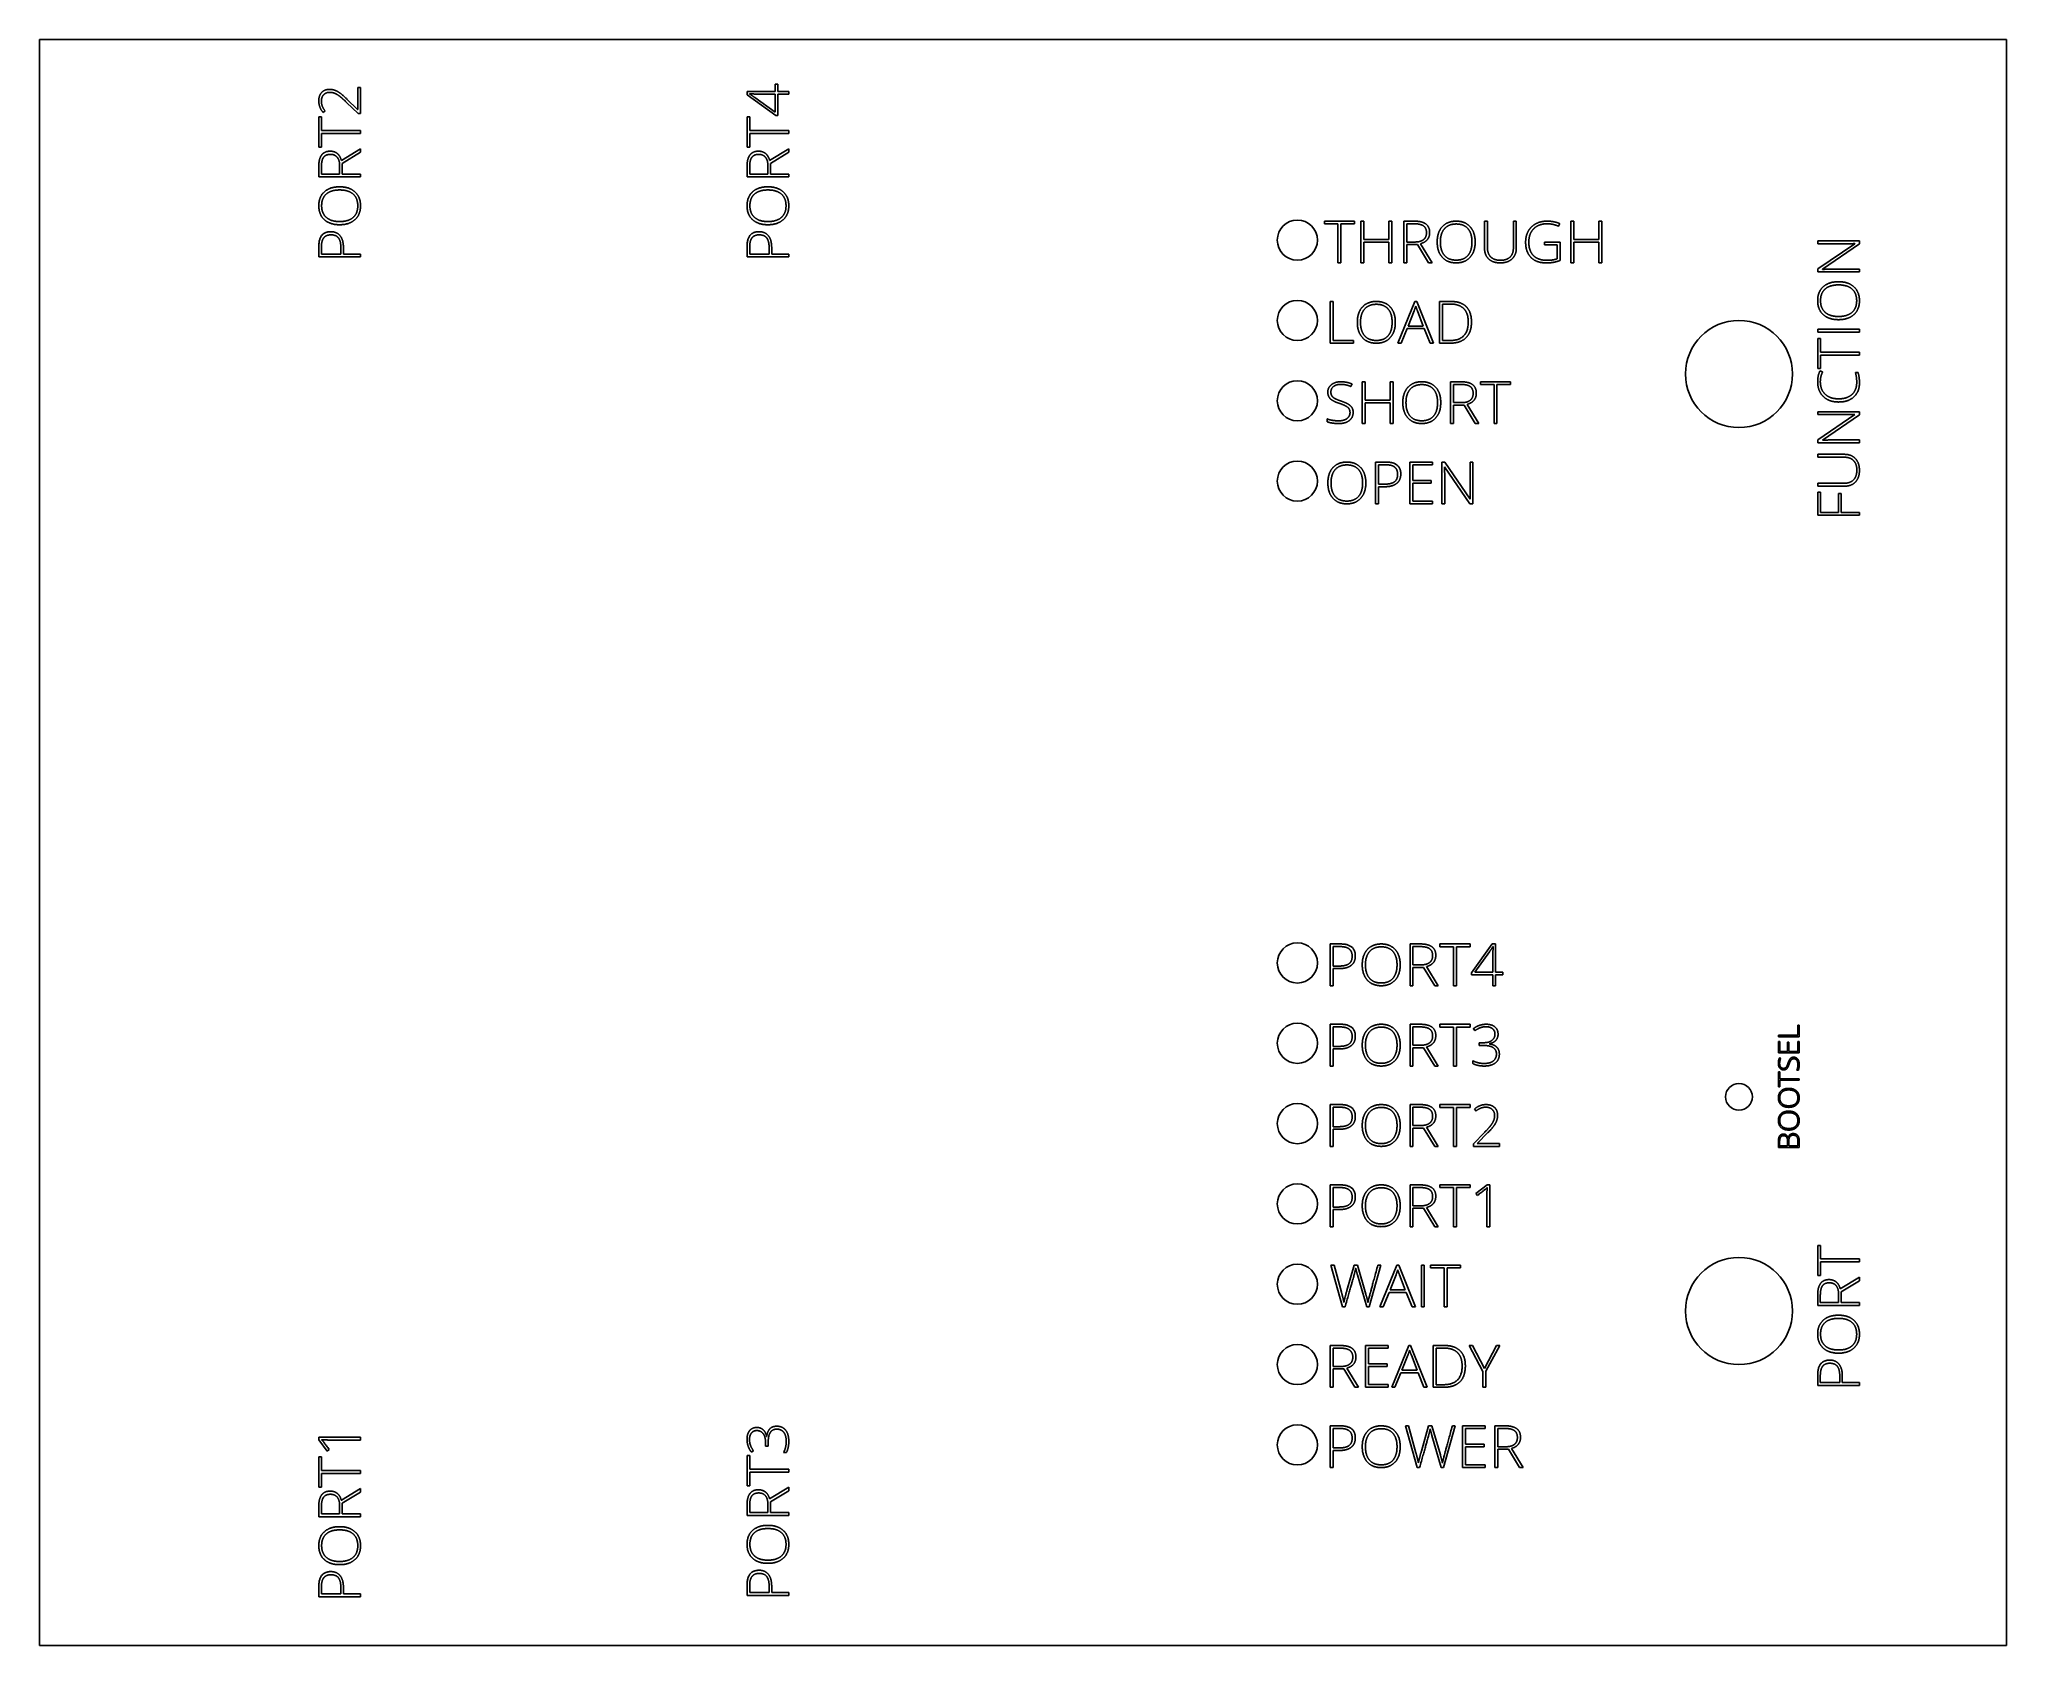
# Model space of a CAD drawing. Header units: millimetres. Extents: x -73.5 to 0, y -57.5 to 2.5.
import ezdxf

# ---------------------------------------------------------------- set-up
doc = ezdxf.new("R2010")
doc.units = ezdxf.units.MM
for name, color, linetype in [('Shape2DView', 7, 'CONTINUOUS'), ('Shape2DView001', 7, 'CONTINUOUS'), ('Shape2DView002', 7, 'CONTINUOUS'), ('Shape2DView003', 7, 'CONTINUOUS'), ('Shape2DView004', 7, 'CONTINUOUS'), ('Shape2DView005', 7, 'CONTINUOUS'), ('Shape2DView006', 7, 'CONTINUOUS'), ('Shape2DView007', 7, 'CONTINUOUS'), ('Shape2DView008', 7, 'CONTINUOUS'), ('Shape2DView009', 7, 'CONTINUOUS'), ('Shape2DView010', 7, 'CONTINUOUS'), ('Shape2DView011', 7, 'CONTINUOUS'), ('Shape2DView012', 7, 'CONTINUOUS'), ('Shape2DView013', 7, 'CONTINUOUS'), ('Shape2DView014', 7, 'CONTINUOUS'), ('Shape2DView015', 7, 'CONTINUOUS'), ('Shape2DView016', 7, 'CONTINUOUS'), ('Shape2DView017', 7, 'CONTINUOUS'), ('Shape2DView018', 7, 'CONTINUOUS')]:
    doc.layers.add(name, color=color, linetype=linetype)

msp = doc.modelspace()

# ---------------------------------------------------------------- linework, layer by layer
at = {"layer": 'Shape2DView'}
for p, q in [((0, 2.5), (-73.5, 2.5)), ((-73.5, 2.5), (-73.5, -57.5)), ((0, -57.5), (0, 2.5)), ((-73.5, -57.5), (0, -57.5))]:
    msp.add_line(p, q, dxfattribs=at)
for centre, major_axis in [((-26.5, -5), (0, 0.75)), ((-26.5, -8), (0, 0.75)), ((-10, -10), (0, 2)), ((-26.5, -11), (0, 0.75)), ((-26.5, -14), (0, 0.75)), ((-26.5, -32), (0, 0.75)), ((-26.5, -35), (0, 0.75)), ((-10, -37), (0, 0.5)), ((-26.5, -38), (0, 0.75)), ((-26.5, -41), (0, 0.75)), ((-26.5, -44), (0, 0.75)), ((-10, -45), (0, 2)), ((-26.5, -47), (0, 0.75)), ((-26.5, -50), (0, 0.75))]:
    msp.add_ellipse(centre, major_axis=major_axis, ratio=1, start_param=0, end_param=6.28318, dxfattribs=at)
at = {"layer": 'Shape2DView001'}
for p, q in [((-25.2777, -49.2896), (-24.894, -49.2896)), ((-25.2777, -50.85), (-25.2777, -49.2896)), ((-25.168, -49.3885), (-25.168, -50.1157)), ((-24.9084, -49.3885), (-25.168, -49.3885)), ((-22.4616, -49.2896), (-22.3469, -49.2896)), ((-22.0271, -50.85), (-22.4616, -49.2896)), ((-22.3469, -49.2896), (-22.0701, -50.295)), ((-21.8664, -50.2362), (-21.5968, -49.2896)), ((-21.5968, -49.2896), (-21.4749, -49.2896)), ((-21.4749, -49.2896), (-21.1579, -50.376)), ((-21.1257, -50.85), (-21.4728, -49.646)), ((-20.5986, -49.2896), (-21.0353, -50.85)), ((-20.709, -49.2896), (-20.5986, -49.2896)), ((-20.3247, -49.2896), (-19.4814, -49.2896)), ((-20.3247, -50.85), (-20.3247, -49.2896)), ((-20.215, -49.3907), (-20.215, -49.978)), ((-19.4814, -49.3907), (-20.215, -49.3907)), ((-20.215, -49.978), (-19.5222, -49.978)), ((-19.5222, -49.978), (-19.5222, -50.0791)), ((-19.4814, -49.2896), (-19.4814, -49.3907)), ((-19.1235, -49.2896), (-18.7427, -49.2896)), ((-19.1235, -50.85), (-19.1235, -49.2896)), ((-19.0138, -49.3885), (-19.0138, -50.0698)), ((-18.7478, -49.3885), (-19.0138, -49.3885)), ((-25.168, -50.1157), (-24.9529, -50.1157)), ((-25.168, -50.2103), (-25.168, -50.85)), ((-24.9256, -50.2103), (-25.168, -50.2103)), ((-20.215, -50.0791), (-20.215, -50.7489)), ((-19.5222, -50.0791), (-20.215, -50.0791)), ((-19.0138, -50.0698), (-18.7069, -50.0698)), ((-19.0138, -50.1644), (-19.0138, -50.85)), ((-18.6151, -50.1644), (-19.0138, -50.1644)), ((-18.2006, -50.85), (-18.6151, -50.1644)), ((-18.5054, -50.1336), (-18.0694, -50.85)), ((-25.168, -50.85), (-25.2777, -50.85)), ((-21.9346, -50.85), (-22.0271, -50.85)), ((-21.0353, -50.85), (-21.1257, -50.85)), ((-19.4814, -50.85), (-20.3247, -50.85)), ((-20.215, -50.7489), (-19.4814, -50.7489)), ((-19.4814, -50.7489), (-19.4814, -50.85)), ((-19.0138, -50.85), (-19.1235, -50.85)), ((-18.0694, -50.85), (-18.2006, -50.85))]:
    msp.add_line(p, q, dxfattribs=at)
for points, degree in [([(-24.5642, -49.476), (-24.6753, -49.3885), (-24.9084, -49.3885)], 2), ([(-24.894, -49.2896), (-24.334, -49.2896), (-24.334, -49.7406)], 2), ([(-24.5706, -50.0282), (-24.4523, -49.9407), (-24.4523, -49.7449)], 2), ([(-24.4523, -49.7449), (-24.4523, -49.5635), (-24.5642, -49.476)], 2), ([(-24.334, -49.7406), (-24.334, -49.968), (-24.4889, -50.0892)], 2), ([(-24.0751, -50.0669), (-24.0751, -49.7055), (-23.8851, -49.4975)], 2), ([(-23.8026, -49.5721), (-23.9561, -49.7471), (-23.9561, -50.0698)], 2), ([(-23.8851, -49.4975), (-23.6943, -49.2896), (-23.3645, -49.2896)], 2), ([(-23.3645, -49.3964), (-23.6484, -49.3964), (-23.8026, -49.5721)], 2), ([(-23.3645, -49.2896), (-23.0324, -49.2896), (-22.8446, -49.499)], 2), ([(-22.9278, -49.57), (-23.0791, -49.3964), (-23.3645, -49.3964)], 2), ([(-22.7757, -50.0698), (-22.7757, -49.7435), (-22.9278, -49.57)], 2), ([(-22.8446, -49.499), (-22.6567, -49.7077), (-22.6567, -50.0691)], 2), ([(-21.5868, -49.6166), (-21.6183, -49.7371), (-21.9346, -50.85)], 2), ([(-21.5373, -49.4029), (-21.5545, -49.4954), (-21.5868, -49.6166)], 2), ([(-21.4728, -49.646), (-21.5158, -49.4975), (-21.5373, -49.4029)], 2), ([(-21.0432, -50.5165), (-21.021, -50.4298), (-20.709, -49.2896)], 2), ([(-18.3899, -49.4689), (-18.4996, -49.3885), (-18.7478, -49.3885)], 2), ([(-18.7427, -49.2896), (-18.4459, -49.2896), (-18.3039, -49.3964)], 2), ([(-18.3921, -49.983), (-18.2795, -49.8955), (-18.2795, -49.7256)], 2), ([(-18.2795, -49.7256), (-18.2795, -49.5492), (-18.3899, -49.4689)], 2), ([(-18.3039, -49.3964), (-18.1612, -49.5026), (-18.1612, -49.717)], 2), ([(-18.1612, -49.717), (-18.1612, -49.8726), (-18.2465, -49.9802)], 2), ([(-24.9529, -50.1157), (-24.6882, -50.1157), (-24.5706, -50.0282)], 2), ([(-24.4889, -50.0892), (-24.6431, -50.2103), (-24.9256, -50.2103)], 2), ([(-23.8865, -50.6399), (-24.0751, -50.4298), (-24.0751, -50.0669)], 2), ([(-23.9561, -50.0698), (-23.9561, -50.3932), (-23.8041, -50.5703)], 2), ([(-23.3666, -50.85), (-23.6972, -50.85), (-23.8865, -50.6399)], 2), ([(-23.8041, -50.5703), (-23.6513, -50.7467), (-23.3666, -50.7467)], 2), ([(-23.3666, -50.7467), (-23.0791, -50.7467), (-22.9278, -50.5718)], 2), ([(-22.846, -50.6399), (-23.0346, -50.85), (-23.3666, -50.85)], 2), ([(-22.9278, -50.5718), (-22.7757, -50.3961), (-22.7757, -50.0698)], 2), ([(-22.6567, -50.0691), (-22.6567, -50.4298), (-22.846, -50.6399)], 2), ([(-22.0701, -50.295), (-22.0536, -50.3559), (-22.04, -50.4075)], 2), ([(-22.04, -50.4075), (-22.0256, -50.4592), (-22.0142, -50.5051)], 2), ([(-22.0142, -50.5051), (-22.0027, -50.5503), (-21.9941, -50.5926)], 2), ([(-21.9941, -50.5926), (-21.9769, -50.6772)], 1), ([(-21.9769, -50.6772), (-21.9511, -50.5323), (-21.8664, -50.2362)], 2), ([(-21.1579, -50.376), (-21.1027, -50.5639), (-21.0791, -50.6793)], 2), ([(-21.0791, -50.6793), (-21.0647, -50.6026), (-21.0432, -50.5165)], 2), ([(-18.7069, -50.0698), (-18.5039, -50.0698), (-18.3921, -49.983)], 2), ([(-18.2465, -49.9802), (-18.3318, -50.087), (-18.5054, -50.1336)], 2)]:
    msp.add_open_spline(points, degree=degree, dxfattribs=at)
at = {"layer": 'Shape2DView002'}
for p, q in [((-25.2734, -46.2896), (-24.8926, -46.2896)), ((-25.2734, -47.85), (-25.2734, -46.2896)), ((-23.9503, -46.2896), (-23.107, -46.2896)), ((-23.9503, -47.85), (-23.9503, -46.2896)), ((-23.107, -46.2896), (-23.107, -46.3907)), ((-22.9758, -47.85), (-22.339, -46.2896)), ((-22.339, -46.2896), (-22.2687, -46.2896)), ((-22.2687, -46.2896), (-21.6449, -47.85)), ((-21.4211, -46.2896), (-20.9952, -46.2896)), ((-21.4211, -47.85), (-21.4211, -46.2896)), ((-20.0844, -46.2896), (-19.9582, -46.2896)), ((-19.5653, -47.2555), (-20.0844, -46.2896)), ((-19.9582, -46.2896), (-19.5072, -47.1437)), ((-19.5072, -47.1437), (-19.0554, -46.2896)), ((-18.9371, -46.2896), (-19.4527, -47.2469)), ((-19.0554, -46.2896), (-18.9371, -46.2896)), ((-25.1637, -46.3885), (-25.1637, -47.0698)), ((-24.8976, -46.3885), (-25.1637, -46.3885)), ((-23.8406, -46.3907), (-23.8406, -46.978)), ((-23.107, -46.3907), (-23.8406, -46.3907)), ((-23.8406, -46.978), (-23.1479, -46.978)), ((-23.1479, -46.978), (-23.1479, -47.0791)), ((-22.3706, -46.6467), (-22.5921, -47.2075)), ((-22.0264, -47.2075), (-22.2415, -46.6446)), ((-21.3114, -46.3864), (-21.3114, -47.7532)), ((-21.021, -46.3864), (-21.3114, -46.3864)), ((-25.1637, -47.0698), (-24.8568, -47.0698)), ((-25.1637, -47.1644), (-25.1637, -47.85)), ((-24.765, -47.1644), (-25.1637, -47.1644)), ((-24.3505, -47.85), (-24.765, -47.1644)), ((-24.6553, -47.1336), (-24.2193, -47.85)), ((-23.8406, -47.0791), (-23.8406, -47.7489)), ((-23.1479, -47.0791), (-23.8406, -47.0791)), ((-23.8406, -47.7489), (-23.107, -47.7489)), ((-23.107, -47.7489), (-23.107, -47.85)), ((-22.6323, -47.3064), (-22.8539, -47.85)), ((-21.9891, -47.3064), (-22.6323, -47.3064)), ((-22.5921, -47.2075), (-22.0264, -47.2075)), ((-21.7689, -47.85), (-21.9891, -47.3064)), ((-21.3114, -47.7532), (-21.0504, -47.7532)), ((-19.5653, -47.85), (-19.5653, -47.2555)), ((-19.4527, -47.2469), (-19.4527, -47.85)), ((-25.1637, -47.85), (-25.2734, -47.85)), ((-24.2193, -47.85), (-24.3505, -47.85)), ((-23.107, -47.85), (-23.9503, -47.85)), ((-22.8539, -47.85), (-22.9758, -47.85)), ((-21.6449, -47.85), (-21.7689, -47.85)), ((-21.0432, -47.85), (-21.4211, -47.85)), ((-19.4527, -47.85), (-19.5653, -47.85))]:
    msp.add_line(p, q, dxfattribs=at)
for points in [[(-24.8926, -46.2896), (-24.5957, -46.2896), (-24.4537, -46.3964)], [(-20.9952, -46.2896), (-20.6172, -46.2896), (-20.4208, -46.4854)], [(-24.5398, -46.4689), (-24.6495, -46.3885), (-24.8976, -46.3885)], [(-24.8568, -47.0698), (-24.6538, -47.0698), (-24.542, -46.983)], [(-24.3964, -46.9802), (-24.4817, -47.087), (-24.6553, -47.1336)], [(-24.542, -46.983), (-24.4294, -46.8955), (-24.4294, -46.7256)], [(-24.4294, -46.7256), (-24.4294, -46.5492), (-24.5398, -46.4689)], [(-24.4537, -46.3964), (-24.311, -46.5026), (-24.311, -46.717)], [(-24.311, -46.717), (-24.311, -46.8726), (-24.3964, -46.9802)], [(-22.3067, -46.461), (-22.3361, -46.5635), (-22.3706, -46.6467)], [(-22.2415, -46.6446), (-22.2687, -46.5786), (-22.3067, -46.461)], [(-20.5154, -46.5556), (-20.6875, -46.3864), (-21.021, -46.3864)], [(-20.3433, -47.059), (-20.3433, -46.7241), (-20.5154, -46.5556)], [(-20.4208, -46.4854), (-20.2236, -46.6804), (-20.2236, -47.0547)], [(-21.0504, -47.7532), (-20.3433, -47.7532), (-20.3433, -47.059)], [(-20.4322, -47.6492), (-20.6402, -47.85), (-21.0432, -47.85)], [(-20.2236, -47.0547), (-20.2236, -47.4477), (-20.4322, -47.6492)]]:
    msp.add_open_spline(points, degree=2, dxfattribs=at)
at = {"layer": 'Shape2DView003'}
for p, q in [((-25.2448, -43.2896), (-25.13, -43.2896)), ((-24.8102, -44.85), (-25.2448, -43.2896)), ((-25.13, -43.2896), (-24.8532, -44.295)), ((-24.6496, -44.2362), (-24.38, -43.2896)), ((-24.38, -43.2896), (-24.258, -43.2896)), ((-24.258, -43.2896), (-23.9411, -44.376)), ((-23.3817, -43.2896), (-23.8185, -44.85)), ((-23.4922, -43.2896), (-23.3817, -43.2896)), ((-23.4183, -44.85), (-22.7815, -43.2896)), ((-22.7815, -43.2896), (-22.7113, -43.2896)), ((-22.7113, -43.2896), (-22.0874, -44.85)), ((-21.8665, -44.85), (-21.8665, -43.2896)), ((-21.8665, -43.2896), (-21.7568, -43.2896)), ((-21.7568, -43.2896), (-21.7568, -44.85)), ((-21.5259, -43.2896), (-20.4, -43.2896)), ((-21.5259, -43.3928), (-21.5259, -43.2896)), ((-20.4, -43.2896), (-20.4, -43.3928)), ((-23.9088, -44.85), (-24.2559, -43.646)), ((-22.8131, -43.6467), (-23.0347, -44.2075)), ((-22.4689, -44.2075), (-22.684, -43.6446)), ((-21.0182, -43.3928), (-21.5259, -43.3928)), ((-21.0182, -44.85), (-21.0182, -43.3928)), ((-20.9077, -43.3928), (-20.9077, -44.85)), ((-20.4, -43.3928), (-20.9077, -43.3928)), ((-23.0748, -44.3064), (-23.2964, -44.85)), ((-22.4316, -44.3064), (-23.0748, -44.3064)), ((-23.0347, -44.2075), (-22.4689, -44.2075)), ((-22.2114, -44.85), (-22.4316, -44.3064)), ((-24.7177, -44.85), (-24.8102, -44.85)), ((-23.8185, -44.85), (-23.9088, -44.85)), ((-23.2964, -44.85), (-23.4183, -44.85)), ((-22.0874, -44.85), (-22.2114, -44.85)), ((-21.7568, -44.85), (-21.8665, -44.85)), ((-20.9077, -44.85), (-21.0182, -44.85))]:
    msp.add_line(p, q, dxfattribs=at)
for points, degree in [([(-23.8264, -44.5165), (-23.8041, -44.4298), (-23.4922, -43.2896)], 2), ([(-24.3699, -43.6166), (-24.4015, -43.7371), (-24.7177, -44.85)], 2), ([(-24.3204, -43.4029), (-24.3376, -43.4954), (-24.3699, -43.6166)], 2), ([(-24.2559, -43.646), (-24.2989, -43.4975), (-24.3204, -43.4029)], 2), ([(-22.7493, -43.461), (-22.7787, -43.5635), (-22.8131, -43.6467)], 2), ([(-22.684, -43.6446), (-22.7113, -43.5786), (-22.7493, -43.461)], 2), ([(-24.8532, -44.295), (-24.8368, -44.3559), (-24.8231, -44.4075)], 2), ([(-24.8231, -44.4075), (-24.8088, -44.4592), (-24.7973, -44.5051)], 2), ([(-24.7973, -44.5051), (-24.7858, -44.5503), (-24.7772, -44.5926)], 2), ([(-24.7772, -44.5926), (-24.76, -44.6772)], 1), ([(-24.76, -44.6772), (-24.7342, -44.5323), (-24.6496, -44.2362)], 2), ([(-23.9411, -44.376), (-23.8859, -44.5639), (-23.8622, -44.6793)], 2), ([(-23.8622, -44.6793), (-23.8479, -44.6026), (-23.8264, -44.5165)], 2)]:
    msp.add_open_spline(points, degree=degree, dxfattribs=at)
at = {"layer": 'Shape2DView004'}
for p, q in [((-25.2777, -40.2896), (-24.894, -40.2896)), ((-25.2777, -41.85), (-25.2777, -40.2896)), ((-25.168, -40.3885), (-25.168, -41.1157)), ((-24.9084, -40.3885), (-25.168, -40.3885)), ((-22.2902, -40.2896), (-21.9095, -40.2896)), ((-22.2902, -41.85), (-22.2902, -40.2896)), ((-22.1805, -40.3885), (-22.1805, -41.0698)), ((-21.9145, -40.3885), (-22.1805, -40.3885)), ((-21.1752, -40.2896), (-20.0493, -40.2896)), ((-21.1752, -40.3928), (-21.1752, -40.2896)), ((-20.6674, -40.3928), (-21.1752, -40.3928)), ((-20.6674, -41.85), (-20.6674, -40.3928)), ((-20.557, -40.3928), (-20.557, -41.85)), ((-20.0493, -40.3928), (-20.557, -40.3928)), ((-20.0493, -40.2896), (-20.0493, -40.3928)), ((-19.8335, -40.6065), (-19.4068, -40.2896)), ((-19.4068, -40.2896), (-19.3143, -40.2896)), ((-19.3143, -40.2896), (-19.3143, -41.85)), ((-25.168, -41.1157), (-24.9529, -41.1157)), ((-22.1805, -41.0698), (-21.8736, -41.0698)), ((-21.6721, -41.1336), (-21.2361, -41.85)), ((-19.7725, -40.6826), (-19.8335, -40.6065)), ((-19.4197, -41.85), (-19.4197, -40.7141)), ((-25.168, -41.85), (-25.2777, -41.85)), ((-25.168, -41.2103), (-25.168, -41.85)), ((-24.9256, -41.2103), (-25.168, -41.2103)), ((-22.1805, -41.85), (-22.2902, -41.85)), ((-22.1805, -41.1644), (-22.1805, -41.85)), ((-21.7818, -41.1644), (-22.1805, -41.1644)), ((-21.3673, -41.85), (-21.7818, -41.1644)), ((-21.2361, -41.85), (-21.3673, -41.85)), ((-20.557, -41.85), (-20.6674, -41.85)), ((-19.3143, -41.85), (-19.4197, -41.85))]:
    msp.add_line(p, q, dxfattribs=at)
for points, degree in [([(-24.5642, -40.476), (-24.6753, -40.3885), (-24.9084, -40.3885)], 2), ([(-24.894, -40.2896), (-24.334, -40.2896), (-24.334, -40.7406)], 2), ([(-23.8851, -40.4975), (-23.6943, -40.2896), (-23.3645, -40.2896)], 2), ([(-23.3645, -40.3964), (-23.6484, -40.3964), (-23.8026, -40.5721)], 2), ([(-23.3645, -40.2896), (-23.0324, -40.2896), (-22.8446, -40.499)], 2), ([(-22.9278, -40.57), (-23.0791, -40.3964), (-23.3645, -40.3964)], 2), ([(-21.5567, -40.4689), (-21.6664, -40.3885), (-21.9145, -40.3885)], 2), ([(-21.9095, -40.2896), (-21.6126, -40.2896), (-21.4706, -40.3964)], 2), ([(-21.4706, -40.3964), (-21.3279, -40.5026), (-21.3279, -40.717)], 2), ([(-19.4398, -40.4237), (-19.457, -40.4387), (-19.7725, -40.6826)], 2), ([(-19.4068, -40.3928), (-19.4398, -40.4237)], 1), ([(-19.4197, -40.7141), (-19.4197, -40.5592), (-19.4068, -40.3928)], 2), ([(-24.9529, -41.1157), (-24.6882, -41.1157), (-24.5706, -41.0282)], 2), ([(-24.4889, -41.0892), (-24.6431, -41.2103), (-24.9256, -41.2103)], 2), ([(-24.5706, -41.0282), (-24.4523, -40.9407), (-24.4523, -40.7449)], 2), ([(-24.4523, -40.7449), (-24.4523, -40.5635), (-24.5642, -40.476)], 2), ([(-24.334, -40.7406), (-24.334, -40.968), (-24.4889, -41.0892)], 2), ([(-24.0751, -41.0669), (-24.0751, -40.7055), (-23.8851, -40.4975)], 2), ([(-23.8865, -41.6399), (-24.0751, -41.4298), (-24.0751, -41.0669)], 2), ([(-23.8026, -40.5721), (-23.9561, -40.7471), (-23.9561, -41.0698)], 2), ([(-23.9561, -41.0698), (-23.9561, -41.3932), (-23.8041, -41.5703)], 2), ([(-22.7757, -41.0698), (-22.7757, -40.7435), (-22.9278, -40.57)], 2), ([(-22.9278, -41.5718), (-22.7757, -41.3961), (-22.7757, -41.0698)], 2), ([(-22.6567, -41.0691), (-22.6567, -41.4298), (-22.846, -41.6399)], 2), ([(-22.8446, -40.499), (-22.6567, -40.7077), (-22.6567, -41.0691)], 2), ([(-21.8736, -41.0698), (-21.6707, -41.0698), (-21.5588, -40.983)], 2), ([(-21.4132, -40.9802), (-21.4986, -41.087), (-21.6721, -41.1336)], 2), ([(-21.5588, -40.983), (-21.4462, -40.8955), (-21.4462, -40.7256)], 2), ([(-21.4462, -40.7256), (-21.4462, -40.5492), (-21.5567, -40.4689)], 2), ([(-21.3279, -40.717), (-21.3279, -40.8726), (-21.4132, -40.9802)], 2), ([(-23.3666, -41.85), (-23.6972, -41.85), (-23.8865, -41.6399)], 2), ([(-23.8041, -41.5703), (-23.6513, -41.7467), (-23.3666, -41.7467)], 2), ([(-23.3666, -41.7467), (-23.0791, -41.7467), (-22.9278, -41.5718)], 2), ([(-22.846, -41.6399), (-23.0346, -41.85), (-23.3666, -41.85)], 2)]:
    msp.add_open_spline(points, degree=degree, dxfattribs=at)
at = {"layer": 'Shape2DView005'}
for p, q in [((-25.2777, -37.2896), (-24.894, -37.2896)), ((-25.2777, -38.85), (-25.2777, -37.2896)), ((-25.168, -37.3885), (-25.168, -38.1157)), ((-24.9084, -37.3885), (-25.168, -37.3885)), ((-22.2902, -37.2896), (-21.9095, -37.2896)), ((-22.2902, -38.85), (-22.2902, -37.2896)), ((-22.1805, -37.3885), (-22.1805, -38.0698)), ((-21.9145, -37.3885), (-22.1805, -37.3885)), ((-21.1752, -37.2896), (-20.0493, -37.2896)), ((-21.1752, -37.3928), (-21.1752, -37.2896)), ((-20.6674, -37.3928), (-21.1752, -37.3928)), ((-20.6674, -38.85), (-20.6674, -37.3928)), ((-20.557, -37.3928), (-20.557, -38.85)), ((-20.0493, -37.3928), (-20.557, -37.3928)), ((-20.0493, -37.2896), (-20.0493, -37.3928)), ((-19.8256, -37.5298), (-19.8829, -37.4552)), ((-25.168, -38.1157), (-24.9529, -38.1157)), ((-25.168, -38.2103), (-25.168, -38.85)), ((-24.9256, -38.2103), (-25.168, -38.2103)), ((-22.1805, -38.0698), (-21.8736, -38.0698)), ((-22.1805, -38.1644), (-22.1805, -38.85)), ((-21.7818, -38.1644), (-22.1805, -38.1644)), ((-21.3673, -38.85), (-21.7818, -38.1644)), ((-21.6721, -38.1336), (-21.2361, -38.85)), ((-25.168, -38.85), (-25.2777, -38.85)), ((-22.1805, -38.85), (-22.2902, -38.85)), ((-21.2361, -38.85), (-21.3673, -38.85)), ((-20.557, -38.85), (-20.6674, -38.85)), ((-19.9188, -38.7553), (-19.5079, -38.3294)), ((-19.9188, -38.85), (-19.9188, -38.7553)), ((-18.9485, -38.85), (-19.9188, -38.85)), ((-19.3795, -38.338), (-19.7761, -38.7424)), ((-19.7761, -38.7424), (-19.7761, -38.7467)), ((-19.7761, -38.7467), (-18.9485, -38.7467)), ((-18.9485, -38.7467), (-18.9485, -38.85))]:
    msp.add_line(p, q, dxfattribs=at)
for points in [[(-24.5642, -37.476), (-24.6753, -37.3885), (-24.9084, -37.3885)], [(-24.894, -37.2896), (-24.334, -37.2896), (-24.334, -37.7406)], [(-24.4523, -37.7449), (-24.4523, -37.5635), (-24.5642, -37.476)], [(-23.8851, -37.4975), (-23.6943, -37.2896), (-23.3645, -37.2896)], [(-23.3645, -37.3964), (-23.6484, -37.3964), (-23.8026, -37.5721)], [(-23.3645, -37.2896), (-23.0324, -37.2896), (-22.8446, -37.499)], [(-22.9278, -37.57), (-23.0791, -37.3964), (-23.3645, -37.3964)], [(-21.5567, -37.4689), (-21.6664, -37.3885), (-21.9145, -37.3885)], [(-21.9095, -37.2896), (-21.6126, -37.2896), (-21.4706, -37.3964)], [(-21.4462, -37.7256), (-21.4462, -37.5492), (-21.5567, -37.4689)], [(-21.4706, -37.3964), (-21.3279, -37.5026), (-21.3279, -37.717)], [(-19.8829, -37.4552), (-19.6893, -37.2896), (-19.4527, -37.2896)], [(-19.4555, -37.3864), (-19.6492, -37.3864), (-19.8256, -37.5298)], [(-19.2203, -37.4724), (-19.3114, -37.3864), (-19.4555, -37.3864)], [(-19.4527, -37.2896), (-19.2504, -37.2896), (-19.1343, -37.3971)], [(-19.1293, -37.6962), (-19.1293, -37.5585), (-19.2203, -37.4724)], [(-19.1343, -37.3971), (-19.0181, -37.504), (-19.0181, -37.6919)], [(-24.9529, -38.1157), (-24.6882, -38.1157), (-24.5706, -38.0282)], [(-24.4889, -38.0892), (-24.6431, -38.2103), (-24.9256, -38.2103)], [(-24.5706, -38.0282), (-24.4523, -37.9407), (-24.4523, -37.7449)], [(-24.334, -37.7406), (-24.334, -37.968), (-24.4889, -38.0892)], [(-24.0751, -38.0669), (-24.0751, -37.7055), (-23.8851, -37.4975)], [(-23.8865, -38.6399), (-24.0751, -38.4298), (-24.0751, -38.0669)], [(-23.8026, -37.5721), (-23.9561, -37.7471), (-23.9561, -38.0698)], [(-23.9561, -38.0698), (-23.9561, -38.3932), (-23.8041, -38.5703)], [(-22.7757, -38.0698), (-22.7757, -37.7435), (-22.9278, -37.57)], [(-22.9278, -38.5718), (-22.7757, -38.3961), (-22.7757, -38.0698)], [(-22.6567, -38.0691), (-22.6567, -38.4298), (-22.846, -38.6399)], [(-22.8446, -37.499), (-22.6567, -37.7077), (-22.6567, -38.0691)], [(-21.8736, -38.0698), (-21.6707, -38.0698), (-21.5588, -37.983)], [(-21.4132, -37.9802), (-21.4986, -38.087), (-21.6721, -38.1336)], [(-21.5588, -37.983), (-21.4462, -37.8955), (-21.4462, -37.7256)], [(-21.3279, -37.717), (-21.3279, -37.8726), (-21.4132, -37.9802)], [(-19.5079, -38.3294), (-19.3343, -38.1508), (-19.2648, -38.0569)], [(-19.0963, -37.9873), (-19.1737, -38.1293), (-19.3795, -38.338)], [(-19.2648, -38.0569), (-19.1945, -37.9622), (-19.1622, -37.8762)], [(-19.1622, -37.8762), (-19.1293, -37.7901), (-19.1293, -37.6962)], [(-19.0181, -37.6919), (-19.0181, -37.8446), (-19.0963, -37.9873)], [(-23.3666, -38.85), (-23.6972, -38.85), (-23.8865, -38.6399)], [(-23.8041, -38.5703), (-23.6513, -38.7467), (-23.3666, -38.7467)], [(-23.3666, -38.7467), (-23.0791, -38.7467), (-22.9278, -38.5718)], [(-22.846, -38.6399), (-23.0346, -38.85), (-23.3666, -38.85)]]:
    msp.add_open_spline(points, degree=2, dxfattribs=at)
at = {"layer": 'Shape2DView006'}
for p, q in [((-25.2777, -34.2896), (-24.894, -34.2896)), ((-25.2777, -35.85), (-25.2777, -34.2896)), ((-25.168, -34.3885), (-25.168, -35.1157)), ((-24.9084, -34.3885), (-25.168, -34.3885)), ((-22.2902, -34.2896), (-21.9095, -34.2896)), ((-22.2902, -35.85), (-22.2902, -34.2896)), ((-22.1805, -34.3885), (-22.1805, -35.0698)), ((-21.9145, -34.3885), (-22.1805, -34.3885)), ((-21.1752, -34.2896), (-20.0493, -34.2896)), ((-21.1752, -34.3928), (-21.1752, -34.2896)), ((-20.6674, -34.3928), (-21.1752, -34.3928)), ((-20.6674, -35.85), (-20.6674, -34.3928)), ((-20.557, -34.3928), (-20.557, -35.85)), ((-20.0493, -34.3928), (-20.557, -34.3928)), ((-20.0493, -34.2896), (-20.0493, -34.3928)), ((-19.8707, -34.5277), (-19.9224, -34.4552)), ((-25.168, -35.1157), (-24.9529, -35.1157)), ((-25.168, -35.2103), (-25.168, -35.85)), ((-24.9256, -35.2103), (-25.168, -35.2103)), ((-22.1805, -35.0698), (-21.8736, -35.0698)), ((-22.1805, -35.1644), (-22.1805, -35.85)), ((-21.7818, -35.1644), (-22.1805, -35.1644)), ((-21.3673, -35.85), (-21.7818, -35.1644)), ((-21.6721, -35.1336), (-21.2361, -35.85)), ((-19.7022, -34.978), (-19.533, -34.978)), ((-19.7022, -35.0813), (-19.7022, -34.978)), ((-19.5351, -35.0813), (-19.7022, -35.0813)), ((-19.3343, -35.0182), (-19.3343, -35.0246)), ((-25.168, -35.85), (-25.2777, -35.85)), ((-22.1805, -35.85), (-22.2902, -35.85)), ((-21.2361, -35.85), (-21.3673, -35.85)), ((-20.557, -35.85), (-20.6674, -35.85)), ((-19.9389, -35.7604), (-19.9389, -35.6542))]:
    msp.add_line(p, q, dxfattribs=at)
for points in [[(-24.5642, -34.476), (-24.6753, -34.3885), (-24.9084, -34.3885)], [(-24.894, -34.2896), (-24.334, -34.2896), (-24.334, -34.7406)], [(-24.4523, -34.7449), (-24.4523, -34.5635), (-24.5642, -34.476)], [(-24.0751, -35.0669), (-24.0751, -34.7055), (-23.8851, -34.4975)], [(-23.8851, -34.4975), (-23.6943, -34.2896), (-23.3645, -34.2896)], [(-23.3645, -34.3964), (-23.6484, -34.3964), (-23.8026, -34.5721)], [(-23.3645, -34.2896), (-23.0324, -34.2896), (-22.8446, -34.499)], [(-22.9278, -34.57), (-23.0791, -34.3964), (-23.3645, -34.3964)], [(-22.8446, -34.499), (-22.6567, -34.7077), (-22.6567, -35.0691)], [(-21.5567, -34.4689), (-21.6664, -34.3885), (-21.9145, -34.3885)], [(-21.9095, -34.2896), (-21.6126, -34.2896), (-21.4706, -34.3964)], [(-21.4462, -34.7256), (-21.4462, -34.5492), (-21.5567, -34.4689)], [(-21.4706, -34.3964), (-21.3279, -34.5026), (-21.3279, -34.717)], [(-19.9224, -34.4552), (-19.832, -34.3785), (-19.7051, -34.334)], [(-19.6578, -34.4151), (-19.7524, -34.4481), (-19.8707, -34.5277)], [(-19.7051, -34.334), (-19.5782, -34.2896), (-19.4477, -34.2896)], [(-19.4469, -34.3821), (-19.5624, -34.3821), (-19.6578, -34.4151)], [(-19.4477, -34.2896), (-19.234, -34.2896), (-19.1178, -34.3871)], [(-19.2081, -34.4567), (-19.2992, -34.3821), (-19.4469, -34.3821)], [(-19.1163, -34.6539), (-19.1163, -34.5305), (-19.2081, -34.4567)], [(-19.1178, -34.3871), (-19.0009, -34.4846), (-19.0009, -34.6625)], [(-24.9529, -35.1157), (-24.6882, -35.1157), (-24.5706, -35.0282)], [(-24.4889, -35.0892), (-24.6431, -35.2103), (-24.9256, -35.2103)], [(-24.5706, -35.0282), (-24.4523, -34.9407), (-24.4523, -34.7449)], [(-24.334, -34.7406), (-24.334, -34.968), (-24.4889, -35.0892)], [(-23.8865, -35.6399), (-24.0751, -35.4298), (-24.0751, -35.0669)], [(-23.8026, -34.5721), (-23.9561, -34.7471), (-23.9561, -35.0698)], [(-23.9561, -35.0698), (-23.9561, -35.3932), (-23.8041, -35.5703)], [(-22.7757, -35.0698), (-22.7757, -34.7435), (-22.9278, -34.57)], [(-22.9278, -35.5718), (-22.7757, -35.3961), (-22.7757, -35.0698)], [(-22.6567, -35.0691), (-22.6567, -35.4298), (-22.846, -35.6399)], [(-21.8736, -35.0698), (-21.6707, -35.0698), (-21.5588, -34.983)], [(-21.4132, -34.9802), (-21.4986, -35.087), (-21.6721, -35.1336)], [(-21.5588, -34.983), (-21.4462, -34.8955), (-21.4462, -34.7256)], [(-21.3279, -34.717), (-21.3279, -34.8726), (-21.4132, -34.9802)], [(-19.183, -35.163), (-19.3028, -35.0813), (-19.5351, -35.0813)], [(-19.533, -34.978), (-19.3415, -34.978), (-19.2289, -34.8905)], [(-19.0913, -34.897), (-19.1816, -34.9916), (-19.3343, -35.0182)], [(-19.3343, -35.0246), (-19.1479, -35.0476), (-19.0504, -35.1422)], [(-19.2289, -34.8905), (-19.1163, -34.803), (-19.1163, -34.6539)], [(-19.0626, -35.3968), (-19.0626, -35.2448), (-19.183, -35.163)], [(-19.0009, -34.6625), (-19.0009, -34.8016), (-19.0913, -34.897)], [(-19.0504, -35.1422), (-18.9529, -35.2369), (-18.9529, -35.3975)], [(-23.3666, -35.85), (-23.6972, -35.85), (-23.8865, -35.6399)], [(-23.8041, -35.5703), (-23.6513, -35.7467), (-23.3666, -35.7467)], [(-23.3666, -35.7467), (-23.0791, -35.7467), (-22.9278, -35.5718)], [(-22.846, -35.6399), (-23.0346, -35.85), (-23.3666, -35.85)], [(-19.9389, -35.6542), (-19.8499, -35.7016), (-19.7395, -35.7288)], [(-19.5265, -35.85), (-19.7632, -35.85), (-19.9389, -35.7604)], [(-19.7395, -35.7288), (-19.6291, -35.7553), (-19.5316, -35.7553)], [(-19.5316, -35.7553), (-19.2978, -35.7553), (-19.1802, -35.6614)], [(-19.1006, -35.7317), (-19.2483, -35.85), (-19.5265, -35.85)], [(-19.1802, -35.6614), (-19.0626, -35.5675), (-19.0626, -35.3968)], [(-18.9529, -35.3975), (-18.9529, -35.6134), (-19.1006, -35.7317)]]:
    msp.add_open_spline(points, degree=2, dxfattribs=at)
at = {"layer": 'Shape2DView007'}
for p, q in [((-25.2777, -31.2896), (-24.894, -31.2896)), ((-25.2777, -32.85), (-25.2777, -31.2896)), ((-25.168, -31.3885), (-25.168, -32.1157)), ((-24.9084, -31.3885), (-25.168, -31.3885)), ((-22.2902, -31.2896), (-21.9095, -31.2896)), ((-22.2902, -32.85), (-22.2902, -31.2896)), ((-22.1805, -31.3885), (-22.1805, -32.0698)), ((-21.9145, -31.3885), (-22.1805, -31.3885)), ((-21.1752, -31.2896), (-20.0493, -31.2896)), ((-21.1752, -31.3928), (-21.1752, -31.2896)), ((-20.6674, -31.3928), (-21.1752, -31.3928)), ((-20.6674, -32.85), (-20.6674, -31.3928)), ((-20.557, -31.3928), (-20.557, -32.85)), ((-20.0493, -31.3928), (-20.557, -31.3928)), ((-20.0493, -31.2896), (-20.0493, -31.3928)), ((-19.9926, -32.3645), (-19.2268, -31.2896)), ((-19.3207, -31.5779), (-19.865, -32.3444)), ((-19.2268, -31.2896), (-19.0963, -31.2896)), ((-19.1823, -31.3821), (-19.1909, -31.3821)), ((-19.0963, -31.2896), (-19.0963, -32.3444)), ((-25.168, -32.1157), (-24.9529, -32.1157)), ((-25.168, -32.2103), (-25.168, -32.85)), ((-24.9256, -32.2103), (-25.168, -32.2103)), ((-22.1805, -32.0698), (-21.8736, -32.0698)), ((-22.1805, -32.1644), (-22.1805, -32.85)), ((-21.7818, -32.1644), (-22.1805, -32.1644)), ((-21.3673, -32.85), (-21.7818, -32.1644)), ((-21.6721, -32.1336), (-21.2361, -32.85)), ((-19.1974, -32.3444), (-19.1974, -31.9099)), ((-25.168, -32.85), (-25.2777, -32.85)), ((-22.1805, -32.85), (-22.2902, -32.85)), ((-21.2361, -32.85), (-21.3673, -32.85)), ((-20.557, -32.85), (-20.6674, -32.85)), ((-19.9926, -32.4369), (-19.9926, -32.3645)), ((-19.1974, -32.4369), (-19.9926, -32.4369)), ((-19.865, -32.3444), (-19.1974, -32.3444)), ((-19.1974, -32.85), (-19.1974, -32.4369)), ((-19.0963, -32.85), (-19.1974, -32.85)), ((-19.0963, -32.3444), (-18.8288, -32.3444)), ((-18.8288, -32.4369), (-19.0963, -32.4369)), ((-19.0963, -32.4369), (-19.0963, -32.85)), ((-18.8288, -32.3444), (-18.8288, -32.4369))]:
    msp.add_line(p, q, dxfattribs=at)
for points in [[(-24.5642, -31.476), (-24.6753, -31.3885), (-24.9084, -31.3885)], [(-24.894, -31.2896), (-24.334, -31.2896), (-24.334, -31.7406)], [(-24.4523, -31.7449), (-24.4523, -31.5635), (-24.5642, -31.476)], [(-24.0751, -32.0669), (-24.0751, -31.7055), (-23.8851, -31.4975)], [(-23.8026, -31.5721), (-23.9561, -31.7471), (-23.9561, -32.0698)], [(-23.8851, -31.4975), (-23.6943, -31.2896), (-23.3645, -31.2896)], [(-23.3645, -31.3964), (-23.6484, -31.3964), (-23.8026, -31.5721)], [(-23.3645, -31.2896), (-23.0324, -31.2896), (-22.8446, -31.499)], [(-22.9278, -31.57), (-23.0791, -31.3964), (-23.3645, -31.3964)], [(-22.7757, -32.0698), (-22.7757, -31.7435), (-22.9278, -31.57)], [(-22.8446, -31.499), (-22.6567, -31.7077), (-22.6567, -32.0691)], [(-21.5567, -31.4689), (-21.6664, -31.3885), (-21.9145, -31.3885)], [(-21.9095, -31.2896), (-21.6126, -31.2896), (-21.4706, -31.3964)], [(-21.4462, -31.7256), (-21.4462, -31.5492), (-21.5567, -31.4689)], [(-21.4706, -31.3964), (-21.3279, -31.5026), (-21.3279, -31.717)], [(-19.1909, -31.3821), (-19.2124, -31.4208), (-19.3207, -31.5779)], [(-19.1974, -31.9099), (-19.1974, -31.5951), (-19.1823, -31.3821)], [(-24.9529, -32.1157), (-24.6882, -32.1157), (-24.5706, -32.0282)], [(-24.4889, -32.0892), (-24.6431, -32.2103), (-24.9256, -32.2103)], [(-24.5706, -32.0282), (-24.4523, -31.9407), (-24.4523, -31.7449)], [(-24.334, -31.7406), (-24.334, -31.968), (-24.4889, -32.0892)], [(-23.8865, -32.6399), (-24.0751, -32.4298), (-24.0751, -32.0669)], [(-23.9561, -32.0698), (-23.9561, -32.3932), (-23.8041, -32.5703)], [(-22.9278, -32.5718), (-22.7757, -32.3961), (-22.7757, -32.0698)], [(-22.6567, -32.0691), (-22.6567, -32.4298), (-22.846, -32.6399)], [(-21.8736, -32.0698), (-21.6707, -32.0698), (-21.5588, -31.983)], [(-21.4132, -31.9802), (-21.4986, -32.087), (-21.6721, -32.1336)], [(-21.5588, -31.983), (-21.4462, -31.8955), (-21.4462, -31.7256)], [(-21.3279, -31.717), (-21.3279, -31.8726), (-21.4132, -31.9802)], [(-23.3666, -32.85), (-23.6972, -32.85), (-23.8865, -32.6399)], [(-23.8041, -32.5703), (-23.6513, -32.7467), (-23.3666, -32.7467)], [(-23.3666, -32.7467), (-23.0791, -32.7467), (-22.9278, -32.5718)], [(-22.846, -32.6399), (-23.0346, -32.85), (-23.3666, -32.85)]]:
    msp.add_open_spline(points, degree=2, dxfattribs=at)
at = {"layer": 'Shape2DView008'}
for p, q in [((-23.5796, -13.2896), (-23.1959, -13.2896)), ((-23.5796, -14.85), (-23.5796, -13.2896)), ((-23.4699, -13.3885), (-23.4699, -14.1157)), ((-23.2103, -13.3885), (-23.4699, -13.3885)), ((-22.2981, -13.2896), (-21.4548, -13.2896)), ((-22.2981, -14.85), (-22.2981, -13.2896)), ((-22.1884, -13.3907), (-22.1884, -13.978)), ((-21.4548, -13.3907), (-22.1884, -13.3907)), ((-21.4548, -13.2896), (-21.4548, -13.3907)), ((-21.0984, -13.2896), (-20.9887, -13.2896)), ((-21.0984, -14.85), (-21.0984, -13.2896)), ((-20.9973, -13.4646), (-21.0059, -13.4646)), ((-20.0529, -14.85), (-20.9973, -13.4646)), ((-20.993, -13.8382), (-20.993, -14.85)), ((-20.9887, -13.2896), (-20.0457, -14.6729)), ((-20.0486, -13.2896), (-19.9425, -13.2896)), ((-20.0486, -14.3079), (-20.0486, -13.2896)), ((-19.9425, -13.2896), (-19.9425, -14.85)), ((-23.4699, -14.1157), (-23.2548, -14.1157)), ((-23.4699, -14.2103), (-23.4699, -14.85)), ((-23.2275, -14.2103), (-23.4699, -14.2103)), ((-22.1884, -13.978), (-21.4957, -13.978)), ((-22.1884, -14.0791), (-22.1884, -14.7489)), ((-21.4957, -14.0791), (-22.1884, -14.0791)), ((-21.4957, -13.978), (-21.4957, -14.0791)), ((-20.0457, -14.6729), (-20.0393, -14.6729)), ((-23.4699, -14.85), (-23.5796, -14.85)), ((-21.4548, -14.85), (-22.2981, -14.85)), ((-22.1884, -14.7489), (-21.4548, -14.7489)), ((-21.4548, -14.7489), (-21.4548, -14.85)), ((-20.993, -14.85), (-21.0984, -14.85)), ((-19.9425, -14.85), (-20.0529, -14.85))]:
    msp.add_line(p, q, dxfattribs=at)
for points in [[(-25.3602, -14.0669), (-25.3602, -13.7055), (-25.1701, -13.4975)], [(-25.0877, -13.5721), (-25.2411, -13.7471), (-25.2411, -14.0698)], [(-25.1701, -13.4975), (-24.9794, -13.2896), (-24.6495, -13.2896)], [(-24.6495, -13.3964), (-24.9335, -13.3964), (-25.0877, -13.5721)], [(-24.6495, -13.2896), (-24.3175, -13.2896), (-24.1296, -13.499)], [(-24.2128, -13.57), (-24.3641, -13.3964), (-24.6495, -13.3964)], [(-24.0608, -14.0698), (-24.0608, -13.7435), (-24.2128, -13.57)], [(-24.1296, -13.499), (-23.9417, -13.7077), (-23.9417, -14.0691)], [(-22.8661, -13.476), (-22.9772, -13.3885), (-23.2103, -13.3885)], [(-23.1959, -13.2896), (-22.6359, -13.2896), (-22.6359, -13.7406)], [(-22.8725, -14.0282), (-22.7542, -13.9407), (-22.7542, -13.7449)], [(-22.7542, -13.7449), (-22.7542, -13.5635), (-22.8661, -13.476)], [(-22.6359, -13.7406), (-22.6359, -13.968), (-22.7908, -14.0892)], [(-21.0059, -13.4646), (-20.993, -13.712), (-20.993, -13.8382)], [(-25.1716, -14.6399), (-25.3602, -14.4298), (-25.3602, -14.0669)], [(-25.2411, -14.0698), (-25.2411, -14.3932), (-25.0891, -14.5703)], [(-24.6517, -14.85), (-24.9823, -14.85), (-25.1716, -14.6399)], [(-25.0891, -14.5703), (-24.9364, -14.7467), (-24.6517, -14.7467)], [(-24.6517, -14.7467), (-24.3641, -14.7467), (-24.2128, -14.5718)], [(-24.1311, -14.6399), (-24.3196, -14.85), (-24.6517, -14.85)], [(-24.2128, -14.5718), (-24.0608, -14.3961), (-24.0608, -14.0698)], [(-23.9417, -14.0691), (-23.9417, -14.4298), (-24.1311, -14.6399)], [(-23.2548, -14.1157), (-22.9901, -14.1157), (-22.8725, -14.0282)], [(-22.7908, -14.0892), (-22.945, -14.2103), (-23.2275, -14.2103)], [(-20.0393, -14.6729), (-20.0486, -14.4807), (-20.0486, -14.3079)]]:
    msp.add_open_spline(points, degree=2, dxfattribs=at)
at = {"layer": 'Shape2DView009'}
for p, q in [((-24.0809, -10.2896), (-23.9711, -10.2896)), ((-24.0809, -11.85), (-24.0809, -10.2896)), ((-23.9711, -10.2896), (-23.9711, -10.978)), ((-23.0368, -10.2896), (-22.9263, -10.2896)), ((-23.0368, -10.978), (-23.0368, -10.2896)), ((-22.9263, -10.2896), (-22.9263, -11.85)), ((-20.7757, -10.2896), (-20.3949, -10.2896)), ((-20.7757, -11.85), (-20.7757, -10.2896)), ((-19.6606, -10.2896), (-18.5348, -10.2896)), ((-19.6606, -10.3928), (-19.6606, -10.2896)), ((-18.5348, -10.2896), (-18.5348, -10.3928)), ((-24.4573, -10.3735), (-24.4968, -10.4681)), ((-23.9711, -10.978), (-23.0368, -10.978)), ((-20.666, -10.3885), (-20.666, -11.0698)), ((-20.4, -10.3885), (-20.666, -10.3885)), ((-19.1529, -10.3928), (-19.6606, -10.3928)), ((-19.1529, -11.85), (-19.1529, -10.3928)), ((-19.0425, -10.3928), (-19.0425, -11.85)), ((-18.5348, -10.3928), (-19.0425, -10.3928)), ((-25.381, -11.7862), (-25.381, -11.6765)), ((-23.9711, -11.0791), (-23.9711, -11.85)), ((-23.0368, -11.0791), (-23.9711, -11.0791)), ((-23.0368, -11.85), (-23.0368, -11.0791)), ((-20.666, -11.0698), (-20.3591, -11.0698)), ((-20.666, -11.1644), (-20.666, -11.85)), ((-20.2673, -11.1644), (-20.666, -11.1644)), ((-19.8528, -11.85), (-20.2673, -11.1644)), ((-20.1576, -11.1336), (-19.7216, -11.85)), ((-23.9711, -11.85), (-24.0809, -11.85)), ((-22.9263, -11.85), (-23.0368, -11.85)), ((-20.666, -11.85), (-20.7757, -11.85)), ((-19.7216, -11.85), (-19.8528, -11.85)), ((-19.0425, -11.85), (-19.1529, -11.85))]:
    msp.add_line(p, q, dxfattribs=at)
for points in [[(-25.2253, -10.3971), (-25.0877, -10.2896), (-24.8711, -10.2896)], [(-24.8711, -10.2896), (-24.651, -10.2896), (-24.4573, -10.3735)], [(-22.3706, -10.4975), (-22.1798, -10.2896), (-21.8499, -10.2896)], [(-21.8499, -10.2896), (-21.5179, -10.2896), (-21.33, -10.499)], [(-20.3949, -10.2896), (-20.0981, -10.2896), (-19.9561, -10.3964)], [(-25.3623, -10.6747), (-25.3623, -10.5047), (-25.2253, -10.3971)], [(-25.2712, -10.9228), (-25.3623, -10.8296), (-25.3623, -10.6747)], [(-24.9399, -11.0949), (-25.1795, -11.0153), (-25.2712, -10.9228)], [(-25.145, -10.4638), (-25.2476, -10.5406), (-25.2476, -10.6725)], [(-25.2476, -10.6725), (-25.2476, -10.7564), (-25.216, -10.8109)], [(-25.216, -10.8109), (-25.1845, -10.8647), (-25.1128, -10.9077)], [(-24.8689, -10.3864), (-25.0425, -10.3864), (-25.145, -10.4638)], [(-25.1128, -10.9077), (-25.0411, -10.9508), (-24.8668, -11.011)], [(-24.4968, -10.4681), (-24.6918, -10.3864), (-24.8689, -10.3864)], [(-24.8668, -11.011), (-24.6839, -11.0719), (-24.5921, -11.13)], [(-22.5606, -11.0669), (-22.5606, -10.7055), (-22.3706, -10.4975)], [(-22.2881, -10.5721), (-22.4416, -10.7471), (-22.4416, -11.0698)], [(-21.8499, -10.3964), (-22.1339, -10.3964), (-22.2881, -10.5721)], [(-21.4132, -10.57), (-21.5645, -10.3964), (-21.8499, -10.3964)], [(-21.2612, -11.0698), (-21.2612, -10.7435), (-21.4132, -10.57)], [(-21.33, -10.499), (-21.1422, -10.7077), (-21.1422, -11.0691)], [(-20.0421, -10.4689), (-20.1518, -10.3885), (-20.4, -10.3885)], [(-20.3591, -11.0698), (-20.1561, -11.0698), (-20.0443, -10.983)], [(-19.8987, -10.9802), (-19.984, -11.087), (-20.1576, -11.1336)], [(-20.0443, -10.983), (-19.9317, -10.8955), (-19.9317, -10.7256)], [(-19.9317, -10.7256), (-19.9317, -10.5492), (-20.0421, -10.4689)], [(-19.9561, -10.3964), (-19.8134, -10.5026), (-19.8134, -10.717)], [(-19.8134, -10.717), (-19.8134, -10.8726), (-19.8987, -10.9802)], [(-25.381, -11.6765), (-25.2124, -11.7489), (-24.9507, -11.7489)], [(-24.9507, -11.7489), (-24.7578, -11.7489), (-24.6452, -11.6643)], [(-24.5599, -11.7388), (-24.7033, -11.85), (-24.9414, -11.85)], [(-24.6918, -11.196), (-24.7764, -11.1494), (-24.9399, -11.0949)], [(-24.5699, -11.2993), (-24.6072, -11.2426), (-24.6918, -11.196)], [(-24.6452, -11.6643), (-24.5326, -11.5797), (-24.5326, -11.442)], [(-24.5921, -11.13), (-24.5004, -11.1874), (-24.458, -11.2605)], [(-24.5326, -11.442), (-24.5326, -11.3559), (-24.5699, -11.2993)], [(-24.4157, -11.4377), (-24.4157, -11.6277), (-24.5599, -11.7388)], [(-24.458, -11.2605), (-24.4157, -11.3337), (-24.4157, -11.4377)], [(-22.372, -11.6399), (-22.5606, -11.4298), (-22.5606, -11.0669)], [(-22.4416, -11.0698), (-22.4416, -11.3932), (-22.2895, -11.5703)], [(-21.8521, -11.85), (-22.1827, -11.85), (-22.372, -11.6399)], [(-22.2895, -11.5703), (-22.1368, -11.7467), (-21.8521, -11.7467)], [(-21.8521, -11.7467), (-21.5645, -11.7467), (-21.4132, -11.5718)], [(-21.3315, -11.6399), (-21.5201, -11.85), (-21.8521, -11.85)], [(-21.4132, -11.5718), (-21.2612, -11.3961), (-21.2612, -11.0698)], [(-21.1422, -11.0691), (-21.1422, -11.4298), (-21.3315, -11.6399)], [(-24.9414, -11.85), (-25.2282, -11.85), (-25.381, -11.7862)]]:
    msp.add_open_spline(points, degree=2, dxfattribs=at)
at = {"layer": 'Shape2DView010'}
for p, q in [((-25.2741, -8.85), (-25.2741, -7.28958)), ((-25.2741, -7.28958), (-25.1644, -7.28958)), ((-25.1644, -7.28958), (-25.1644, -8.74674)), ((-22.7463, -8.85), (-22.1095, -7.28958)), ((-22.1095, -7.28958), (-22.0393, -7.28958)), ((-22.0393, -7.28958), (-21.4154, -8.85)), ((-21.1916, -7.28958), (-20.7657, -7.28958)), ((-21.1916, -8.85), (-21.1916, -7.28958)), ((-22.1411, -7.6467), (-22.3627, -8.20748)), ((-21.7969, -8.20748), (-22.012, -7.64455)), ((-21.0819, -7.38639), (-21.0819, -8.75319)), ((-20.7915, -7.38639), (-21.0819, -7.38639)), ((-25.1644, -8.74674), (-24.4021, -8.74674)), ((-24.4021, -8.74674), (-24.4021, -8.85)), ((-22.4028, -8.30644), (-22.6244, -8.85)), ((-21.7596, -8.30644), (-22.4028, -8.30644)), ((-22.3627, -8.20748), (-21.7969, -8.20748)), ((-21.5394, -8.85), (-21.7596, -8.30644)), ((-21.0819, -8.75319), (-20.8209, -8.75319)), ((-24.4021, -8.85), (-25.2741, -8.85)), ((-22.6244, -8.85), (-22.7463, -8.85)), ((-21.4154, -8.85), (-21.5394, -8.85)), ((-20.8137, -8.85), (-21.1916, -8.85))]:
    msp.add_line(p, q, dxfattribs=at)
for points in [[(-24.0687, -7.49754), (-23.8779, -7.28958), (-23.548, -7.28958)], [(-23.548, -7.28958), (-23.216, -7.28958), (-23.0281, -7.49898)], [(-20.7657, -7.28958), (-20.3878, -7.28958), (-20.1913, -7.48535)], [(-24.2587, -8.06692), (-24.2587, -7.7055), (-24.0687, -7.49754)], [(-24.0701, -8.63989), (-24.2587, -8.42978), (-24.2587, -8.06692)], [(-23.9862, -7.57212), (-24.1397, -7.7471), (-24.1397, -8.06979)], [(-24.1397, -8.06979), (-24.1397, -8.39321), (-23.9876, -8.57033)], [(-23.548, -7.39643), (-23.832, -7.39643), (-23.9862, -7.57212)], [(-23.1113, -7.56997), (-23.2626, -7.39643), (-23.548, -7.39643)], [(-22.9593, -8.06979), (-22.9593, -7.74351), (-23.1113, -7.56997)], [(-23.1113, -8.57176), (-22.9593, -8.39607), (-22.9593, -8.06979)], [(-22.8403, -8.06907), (-22.8403, -8.42978), (-23.0296, -8.63989)], [(-23.0281, -7.49898), (-22.8403, -7.70766), (-22.8403, -8.06907)], [(-22.0773, -7.46097), (-22.1067, -7.56352), (-22.1411, -7.6467)], [(-22.012, -7.64455), (-22.0393, -7.57858), (-22.0773, -7.46097)], [(-20.8209, -8.75319), (-20.1138, -8.75319), (-20.1138, -8.05904)], [(-20.2859, -7.55563), (-20.458, -7.38639), (-20.7915, -7.38639)], [(-20.1138, -8.05904), (-20.1138, -7.72415), (-20.2859, -7.55563)], [(-19.9941, -8.05473), (-19.9941, -8.44771), (-20.2028, -8.64921)], [(-20.1913, -7.48535), (-19.9941, -7.68041), (-19.9941, -8.05473)], [(-23.5502, -8.85), (-23.8808, -8.85), (-24.0701, -8.63989)], [(-23.9876, -8.57033), (-23.8349, -8.74674), (-23.5502, -8.74674)], [(-23.5502, -8.74674), (-23.2626, -8.74674), (-23.1113, -8.57176)], [(-23.0296, -8.63989), (-23.2182, -8.85), (-23.5502, -8.85)], [(-20.2028, -8.64921), (-20.4107, -8.85), (-20.8137, -8.85)]]:
    msp.add_open_spline(points, degree=2, dxfattribs=at)
at = {"layer": 'Shape2DView011'}
for p, q in [((-25.4892, -4.28958), (-24.3634, -4.28958)), ((-25.4892, -4.39285), (-25.4892, -4.28958)), ((-24.9815, -4.39285), (-25.4892, -4.39285)), ((-24.9815, -5.85), (-24.9815, -4.39285)), ((-24.8711, -4.39285), (-24.8711, -5.85)), ((-24.3634, -4.39285), (-24.8711, -4.39285)), ((-24.3634, -4.28958), (-24.3634, -4.39285)), ((-24.1267, -4.28958), (-24.017, -4.28958)), ((-24.1267, -5.85), (-24.1267, -4.28958)), ((-24.017, -4.28958), (-24.017, -4.978)), ((-23.0826, -4.28958), (-22.9722, -4.28958)), ((-23.0826, -4.978), (-23.0826, -4.28958)), ((-22.9722, -4.28958), (-22.9722, -5.85)), ((-22.5197, -4.28958), (-22.1389, -4.28958)), ((-22.5197, -5.85), (-22.5197, -4.28958)), ((-22.41, -4.38854), (-22.41, -5.06979)), ((-22.144, -4.38854), (-22.41, -4.38854)), ((-19.51, -4.28958), (-19.3989, -4.28958)), ((-19.51, -5.28134), (-19.51, -4.28958)), ((-19.3989, -4.28958), (-19.3989, -5.28421)), ((-18.4286, -4.28958), (-18.3189, -4.28958)), ((-18.4286, -5.29496), (-18.4286, -4.28958)), ((-18.3189, -4.28958), (-18.3189, -5.28564)), ((-16.6976, -4.38424), (-16.742, -4.4832)), ((-16.2788, -4.28958), (-16.1691, -4.28958)), ((-16.2788, -5.85), (-16.2788, -4.28958)), ((-16.1691, -4.28958), (-16.1691, -4.978)), ((-15.2347, -4.28958), (-15.1242, -4.28958)), ((-15.2347, -4.978), (-15.2347, -4.28958)), ((-15.1242, -4.28958), (-15.1242, -5.85)), ((-24.017, -4.978), (-23.0826, -4.978)), ((-24.017, -5.07911), (-24.017, -5.85)), ((-23.0826, -5.07911), (-24.017, -5.07911)), ((-23.0826, -5.85), (-23.0826, -5.07911)), ((-22.41, -5.06979), (-22.1031, -5.06979)), ((-21.9016, -5.13361), (-21.4656, -5.85)), ((-17.2626, -5.06979), (-16.6782, -5.06979)), ((-17.2626, -5.17305), (-17.2626, -5.06979)), ((-16.6782, -5.06979), (-16.6782, -5.75749)), ((-16.1691, -4.978), (-15.2347, -4.978)), ((-16.1691, -5.07911), (-16.1691, -5.85)), ((-15.2347, -5.07911), (-16.1691, -5.07911)), ((-15.2347, -5.85), (-15.2347, -5.07911)), ((-24.8711, -5.85), (-24.9815, -5.85)), ((-24.017, -5.85), (-24.1267, -5.85)), ((-22.9722, -5.85), (-23.0826, -5.85)), ((-22.41, -5.85), (-22.5197, -5.85)), ((-22.41, -5.16445), (-22.41, -5.85)), ((-22.0113, -5.16445), (-22.41, -5.16445)), ((-21.5968, -5.85), (-22.0113, -5.16445)), ((-21.4656, -5.85), (-21.5968, -5.85)), ((-16.7901, -5.17305), (-17.2626, -5.17305)), ((-16.7901, -5.69511), (-16.7901, -5.17305)), ((-16.1691, -5.85), (-16.2788, -5.85)), ((-15.1242, -5.85), (-15.2347, -5.85))]:
    msp.add_line(p, q, dxfattribs=at)
for points in [[(-21.7861, -4.46886), (-21.8958, -4.38854), (-22.144, -4.38854)], [(-22.1389, -4.28958), (-21.8421, -4.28958), (-21.7001, -4.39643)], [(-21.7001, -4.39643), (-21.5574, -4.50256), (-21.5574, -4.71698)], [(-21.0855, -4.49754), (-20.8948, -4.28958), (-20.5649, -4.28958)], [(-20.5649, -4.39643), (-20.8489, -4.39643), (-21.003, -4.57212)], [(-20.5649, -4.28958), (-20.2329, -4.28958), (-20.045, -4.49898)], [(-20.1282, -4.56997), (-20.2795, -4.39643), (-20.5649, -4.39643)], [(-17.8722, -4.66391), (-17.7725, -4.48464), (-17.5875, -4.38711)], [(-17.1701, -4.38854), (-17.4842, -4.38854), (-17.6685, -4.57284)], [(-17.5875, -4.38711), (-17.4025, -4.28958), (-17.163, -4.28958)], [(-16.742, -4.4832), (-16.9485, -4.38854), (-17.1701, -4.38854)], [(-17.163, -4.28958), (-16.9034, -4.28958), (-16.6976, -4.38424)], [(-22.1031, -5.06979), (-21.9001, -5.06979), (-21.7883, -4.98302)], [(-21.6427, -4.98015), (-21.728, -5.087), (-21.9016, -5.13361)], [(-21.7883, -4.98302), (-21.6757, -4.89554), (-21.6757, -4.72558)], [(-21.6757, -4.72558), (-21.6757, -4.54918), (-21.7861, -4.46886)], [(-21.5574, -4.71698), (-21.5574, -4.87259), (-21.6427, -4.98015)], [(-21.2755, -5.06692), (-21.2755, -4.7055), (-21.0855, -4.49754)], [(-21.0869, -5.63989), (-21.2755, -5.42978), (-21.2755, -5.06692)], [(-21.003, -4.57212), (-21.1565, -4.7471), (-21.1565, -5.06979)], [(-21.1565, -5.06979), (-21.1565, -5.39321), (-21.0045, -5.57033)], [(-19.9762, -5.06979), (-19.9762, -4.74351), (-20.1282, -4.56997)], [(-20.1282, -5.57176), (-19.9762, -5.39607), (-19.9762, -5.06979)], [(-19.8571, -5.06907), (-19.8571, -5.42978), (-20.0464, -5.63989)], [(-20.045, -4.49898), (-19.8571, -4.70766), (-19.8571, -5.06907)], [(-17.9711, -5.07338), (-17.9711, -4.84247), (-17.8722, -4.66391)], [(-17.7711, -5.64778), (-17.9711, -5.44484), (-17.9711, -5.07338)], [(-17.6685, -4.57284), (-17.8521, -4.75714), (-17.8521, -5.06907)], [(-17.8521, -5.06907), (-17.8521, -5.4097), (-17.6771, -5.5818)], [(-20.567, -5.85), (-20.8976, -5.85), (-21.0869, -5.63989)], [(-21.0045, -5.57033), (-20.8517, -5.74674), (-20.567, -5.74674)], [(-20.567, -5.74674), (-20.2795, -5.74674), (-20.1282, -5.57176)], [(-20.0464, -5.63989), (-20.235, -5.85), (-20.567, -5.85)], [(-19.3544, -5.70013), (-19.51, -5.55025), (-19.51, -5.28134)], [(-19.3989, -5.28421), (-19.3989, -5.50579), (-19.2712, -5.62985)], [(-18.922, -5.85), (-19.1988, -5.85), (-19.3544, -5.70013)], [(-19.2712, -5.62985), (-19.1429, -5.75319), (-18.9091, -5.75319)], [(-18.4781, -5.70084), (-18.6373, -5.85), (-18.922, -5.85)], [(-18.9091, -5.75319), (-18.6804, -5.75319), (-18.5549, -5.632)], [(-18.5549, -5.632), (-18.4286, -5.51009), (-18.4286, -5.29496)], [(-18.3189, -5.28564), (-18.3189, -5.55097), (-18.4781, -5.70084)], [(-17.1952, -5.85), (-17.571, -5.85), (-17.7711, -5.64778)], [(-17.6771, -5.5818), (-17.5022, -5.75319), (-17.163, -5.75319)], [(-16.6782, -5.75749), (-16.9084, -5.85), (-17.1952, -5.85)], [(-17.163, -5.75319), (-16.9435, -5.75319), (-16.7901, -5.69511)]]:
    msp.add_open_spline(points, degree=2, dxfattribs=at)
at = {"layer": 'Shape2DView012'}
for p, q in [((-7.06042, -42.5493), (-6.95715, -42.5493)), ((-7.06042, -43.6752), (-7.06042, -42.5493)), ((-6.95715, -42.5493), (-6.95715, -43.057)), ((-6.95715, -43.057), (-5.5, -43.057)), ((-6.95715, -43.1674), (-6.95715, -43.6752)), ((-5.5, -43.1674), (-6.95715, -43.1674)), ((-5.5, -43.057), (-5.5, -43.1674)), ((-6.95715, -43.6752), (-7.06042, -43.6752)), ((-6.21639, -44.1721), (-5.5, -43.7361)), ((-5.5, -43.8673), (-6.18555, -44.2818)), ((-5.5, -43.7361), (-5.5, -43.8673)), ((-7.06042, -44.7902), (-7.06042, -44.4095)), ((-5.5, -44.7902), (-7.06042, -44.7902)), ((-6.96146, -44.4145), (-6.96146, -44.6805)), ((-6.96146, -44.6805), (-6.28021, -44.6805)), ((-6.28021, -44.6805), (-6.28021, -44.3736)), ((-6.18555, -44.2818), (-6.18555, -44.6805)), ((-6.18555, -44.6805), (-5.5, -44.6805)), ((-5.5, -44.6805), (-5.5, -44.7902)), ((-7.06042, -47.7777), (-7.06042, -47.394)), ((-6.96146, -47.4084), (-6.96146, -47.668)), ((-6.96146, -47.668), (-6.23431, -47.668)), ((-6.23431, -47.668), (-6.23431, -47.4529)), ((-6.13966, -47.4256), (-6.13966, -47.668)), ((-6.13966, -47.668), (-5.5, -47.668)), ((-5.5, -47.668), (-5.5, -47.7777)), ((-5.5, -47.7777), (-7.06042, -47.7777))]:
    msp.add_line(p, q, dxfattribs=at)
for points in [[(-7.06042, -44.4095), (-7.06042, -44.1126), (-6.95357, -43.9706)], [(-6.88114, -44.0567), (-6.96146, -44.1664), (-6.96146, -44.4145)], [(-6.95357, -43.9706), (-6.84744, -43.8279), (-6.63302, -43.8279)], [(-6.62442, -43.9462), (-6.80082, -43.9462), (-6.88114, -44.0567)], [(-6.63302, -43.8279), (-6.47741, -43.8279), (-6.36985, -43.9132)], [(-6.36698, -44.0588), (-6.45446, -43.9462), (-6.62442, -43.9462)], [(-6.36985, -43.9132), (-6.263, -43.9986), (-6.21639, -44.1721)], [(-6.28021, -44.3736), (-6.28021, -44.1707), (-6.36698, -44.0588)], [(-7.06042, -45.8645), (-7.06042, -45.5324), (-6.85102, -45.3446)], [(-6.78003, -45.4278), (-6.95357, -45.5791), (-6.95357, -45.8645)], [(-6.85102, -45.3446), (-6.64234, -45.1567), (-6.28093, -45.1567)], [(-6.28021, -45.2757), (-6.60649, -45.2757), (-6.78003, -45.4278)], [(-6.28093, -45.1567), (-5.92022, -45.1567), (-5.71011, -45.346)], [(-5.77824, -45.4278), (-5.95393, -45.2757), (-6.28021, -45.2757)], [(-5.60326, -45.8666), (-5.60326, -45.5791), (-5.77824, -45.4278)], [(-5.71011, -45.346), (-5.5, -45.5346), (-5.5, -45.8666)], [(-6.85246, -46.3851), (-7.06042, -46.1943), (-7.06042, -45.8645)], [(-6.95357, -45.8645), (-6.95357, -46.1484), (-6.77788, -46.3026)], [(-6.77788, -46.3026), (-6.6029, -46.4561), (-6.28021, -46.4561)], [(-6.28021, -46.4561), (-5.95679, -46.4561), (-5.77967, -46.3041)], [(-5.77967, -46.3041), (-5.60326, -46.1513), (-5.60326, -45.8666)], [(-5.5, -45.8666), (-5.5, -46.1972), (-5.71011, -46.3865)], [(-7.06042, -47.394), (-7.06042, -46.834), (-6.60936, -46.834)], [(-6.60506, -46.9523), (-6.78648, -46.9523), (-6.87397, -47.0642)], [(-6.28308, -46.5751), (-6.6445, -46.5751), (-6.85246, -46.3851)], [(-6.60936, -46.834), (-6.38204, -46.834), (-6.26085, -46.9889)], [(-6.3218, -47.0706), (-6.40929, -46.9523), (-6.60506, -46.9523)], [(-5.71011, -46.3865), (-5.92022, -46.5751), (-6.28308, -46.5751)], [(-6.26085, -46.9889), (-6.13966, -47.1431), (-6.13966, -47.4256)], [(-6.87397, -47.0642), (-6.96146, -47.1753), (-6.96146, -47.4084)], [(-6.23431, -47.4529), (-6.23431, -47.1882), (-6.3218, -47.0706)]]:
    msp.add_open_spline(points, degree=2, dxfattribs=at)
at = {"layer": 'Shape2DView013'}
for p, q in [((-7.80163, -34.3205), (-7.75, -34.3205)), ((-7.80163, -34.7017), (-7.80163, -34.3205)), ((-7.75, -34.3205), (-7.75, -34.7565)), ((-8.53021, -34.7017), (-7.80163, -34.7017)), ((-8.53021, -34.7565), (-8.53021, -34.7017)), ((-7.75, -34.7565), (-8.53021, -34.7565)), ((-8.53021, -34.9351), (-8.47965, -34.9351)), ((-8.53021, -35.3568), (-8.53021, -34.9351)), ((-8.47965, -34.9351), (-8.47965, -35.3019)), ((-8.186, -34.9555), (-8.13544, -34.9555)), ((-8.186, -35.3019), (-8.186, -34.9555)), ((-8.13544, -34.9555), (-8.13544, -35.3019)), ((-7.80056, -34.9351), (-7.75, -34.9351)), ((-7.80056, -35.3019), (-7.80056, -34.9351)), ((-7.75, -34.9351), (-7.75, -35.3568)), ((-7.75, -35.3568), (-8.53021, -35.3568)), ((-8.48826, -35.5414), (-8.44093, -35.5611)), ((-8.47965, -35.3019), (-8.186, -35.3019)), ((-8.13544, -35.3019), (-7.80056, -35.3019)), ((-7.78191, -36.0032), (-7.83677, -36.0032)), ((-8.53021, -36.0681), (-8.47858, -36.0681)), ((-8.53021, -36.6311), (-8.53021, -36.0681)), ((-8.47858, -36.6311), (-8.53021, -36.6311)), ((-8.47858, -36.0681), (-8.47858, -36.322)), ((-8.47858, -36.322), (-7.75, -36.322)), ((-8.47858, -36.3772), (-8.47858, -36.6311)), ((-7.75, -36.3772), (-8.47858, -36.3772)), ((-7.75, -36.322), (-7.75, -36.3772)), ((-8.53021, -38.8888), (-8.53021, -38.6741)), ((-7.75, -38.8888), (-8.53021, -38.8888)), ((-8.4818, -38.6762), (-8.4818, -38.834)), ((-8.4818, -38.834), (-8.186, -38.834)), ((-8.186, -38.834), (-8.186, -38.6615)), ((-8.16484, -38.5554), (-8.16162, -38.5554)), ((-8.13759, -38.6615), (-8.13759, -38.834)), ((-8.13759, -38.834), (-7.7984, -38.834)), ((-7.7984, -38.834), (-7.7984, -38.6497)), ((-7.75, -38.6486), (-7.75, -38.8888))]:
    msp.add_line(p, q, dxfattribs=at)
for points in [[(-8.53021, -35.7483), (-8.53021, -35.6382), (-8.48826, -35.5414)], [(-8.47643, -35.9254), (-8.53021, -35.8566), (-8.53021, -35.7483)], [(-8.44093, -35.5611), (-8.4818, -35.6587), (-8.4818, -35.7472)], [(-8.4818, -35.7472), (-8.4818, -35.834), (-8.44308, -35.8853)], [(-8.33767, -35.9939), (-8.42264, -35.9939), (-8.47643, -35.9254)], [(-8.44308, -35.8853), (-8.40471, -35.9365), (-8.33874, -35.9365)], [(-8.33874, -35.9365), (-8.29679, -35.9365), (-8.26954, -35.9208)], [(-8.21361, -35.9484), (-8.26022, -35.9939), (-8.33767, -35.9939)], [(-8.26954, -35.9208), (-8.24265, -35.905), (-8.22114, -35.8691)], [(-8.22114, -35.8691), (-8.19962, -35.8333), (-8.16951, -35.7461)], [(-8.12755, -35.7827), (-8.16735, -35.9025), (-8.21361, -35.9484)], [(-8.16951, -35.7461), (-8.13903, -35.6547), (-8.10999, -35.6088)], [(-8.077, -35.6587), (-8.1003, -35.701), (-8.12755, -35.7827)], [(-8.10999, -35.6088), (-8.0813, -35.5629), (-8.04473, -35.5418)], [(-8.02537, -35.5977), (-8.05369, -35.6163), (-8.077, -35.6587)], [(-8.04473, -35.5418), (-8.00816, -35.5206), (-7.95617, -35.5206)], [(-7.95402, -35.5791), (-7.99704, -35.5791), (-8.02537, -35.5977)], [(-7.95617, -35.5206), (-7.86115, -35.5206), (-7.80558, -35.5927)], [(-7.84286, -35.6354), (-7.88517, -35.5791), (-7.95402, -35.5791)], [(-7.80056, -35.7881), (-7.80056, -35.6916), (-7.84286, -35.6354)], [(-7.83677, -36.0032), (-7.80056, -35.919), (-7.80056, -35.7881)], [(-7.80558, -35.5927), (-7.75, -35.6644), (-7.75, -35.7834)], [(-7.75, -35.7834), (-7.75, -35.9269), (-7.78191, -36.0032)], [(-8.42551, -36.7773), (-8.32117, -36.6834), (-8.14046, -36.6834)], [(-8.1401, -36.7429), (-8.30324, -36.7429), (-8.39001, -36.8189)], [(-8.14046, -36.6834), (-7.96011, -36.6834), (-7.85506, -36.7781)], [(-7.88912, -36.8189), (-7.97696, -36.7429), (-8.1401, -36.7429)], [(-8.53021, -37.0373), (-8.53021, -36.8713), (-8.42551, -36.7773)], [(-8.42623, -37.2976), (-8.53021, -37.2022), (-8.53021, -37.0373)], [(-8.39001, -36.8189), (-8.47678, -36.8946), (-8.47678, -37.0373)], [(-8.47678, -37.0373), (-8.47678, -37.1793), (-8.38894, -37.2564)], [(-8.14154, -37.3926), (-8.32225, -37.3926), (-8.42623, -37.2976)], [(-8.38894, -37.2564), (-8.30145, -37.3331), (-8.1401, -37.3331)], [(-7.85506, -37.2983), (-7.96011, -37.3926), (-8.14154, -37.3926)], [(-8.1401, -37.3331), (-7.9784, -37.3331), (-7.88984, -37.2571)], [(-7.88984, -37.2571), (-7.80163, -37.1807), (-7.80163, -37.0384)], [(-7.80163, -37.0384), (-7.80163, -36.8946), (-7.88912, -36.8189)], [(-7.85506, -36.7781), (-7.75, -36.8724), (-7.75, -37.0384)], [(-7.75, -37.0384), (-7.75, -37.2037), (-7.85506, -37.2983)], [(-8.53021, -37.8863), (-8.53021, -37.7203), (-8.42551, -37.6264)], [(-8.42623, -38.1466), (-8.53021, -38.0513), (-8.53021, -37.8863)], [(-8.39001, -37.668), (-8.47678, -37.7436), (-8.47678, -37.8863)], [(-8.47678, -37.8863), (-8.47678, -38.0283), (-8.38894, -38.1054)], [(-8.14154, -38.2417), (-8.32225, -38.2417), (-8.42623, -38.1466)], [(-8.42551, -37.6264), (-8.32117, -37.5324), (-8.14046, -37.5324)], [(-8.1401, -37.592), (-8.30324, -37.592), (-8.39001, -37.668)], [(-8.38894, -38.1054), (-8.30145, -38.1821), (-8.1401, -38.1821)], [(-7.85506, -38.1474), (-7.96011, -38.2417), (-8.14154, -38.2417)], [(-8.14046, -37.5324), (-7.96011, -37.5324), (-7.85506, -37.6271)], [(-7.88912, -37.668), (-7.97696, -37.592), (-8.1401, -37.592)], [(-8.1401, -38.1821), (-7.9784, -38.1821), (-7.88984, -38.1061)], [(-7.88984, -38.1061), (-7.80163, -38.0298), (-7.80163, -37.8874)], [(-7.80163, -37.8874), (-7.80163, -37.7436), (-7.88912, -37.668)], [(-7.85506, -37.6271), (-7.75, -37.7214), (-7.75, -37.8874)], [(-7.75, -37.8874), (-7.75, -38.0527), (-7.85506, -38.1474)], [(-8.53021, -38.6741), (-8.53021, -38.5289), (-8.48144, -38.4607)], [(-8.44702, -38.5081), (-8.4818, -38.5644), (-8.4818, -38.6762)], [(-8.48144, -38.4607), (-8.43268, -38.3926), (-8.33444, -38.3926)], [(-8.33516, -38.4514), (-8.41224, -38.4514), (-8.44702, -38.5081)], [(-8.22185, -38.5016), (-8.25807, -38.4514), (-8.33516, -38.4514)], [(-8.33444, -38.3926), (-8.26703, -38.3926), (-8.22221, -38.4342)], [(-8.22221, -38.4342), (-8.17739, -38.4754), (-8.16484, -38.5554)], [(-8.186, -38.6615), (-8.186, -38.5515), (-8.22185, -38.5016)], [(-8.16162, -38.5554), (-8.14763, -38.4618), (-8.1021, -38.4177)], [(-7.97589, -38.4324), (-8.13759, -38.4324), (-8.13759, -38.6615)], [(-8.1021, -38.4177), (-8.05692, -38.3733), (-7.97553, -38.3733)], [(-7.7984, -38.6497), (-7.7984, -38.4324), (-7.97589, -38.4324)], [(-7.97553, -38.3733), (-7.86725, -38.3733), (-7.80844, -38.4453)], [(-7.80844, -38.4453), (-7.75, -38.517), (-7.75, -38.6486)]]:
    msp.add_open_spline(points, degree=2, dxfattribs=at)
at = {"layer": 'Shape2DView014'}
for p, q in [((-7.06042, -5.03173), (-5.5, -5.03173)), ((-7.06042, -5.13786), (-7.06042, -5.03173)), ((-7.06042, -6.07798), (-5.67712, -5.13499)), ((-6.04213, -5.13786), (-7.06042, -5.13786)), ((-5.5, -5.14217), (-6.88544, -6.08659)), ((-5.67712, -5.13499), (-5.67712, -5.12854)), ((-5.5, -5.03173), (-5.5, -5.14217)), ((-7.06042, -6.1877), (-7.06042, -6.07798)), ((-5.5, -6.1877), (-7.06042, -6.1877)), ((-6.88544, -6.08659), (-6.88544, -6.0952)), ((-6.51183, -6.08229), (-5.5, -6.08229)), ((-5.5, -6.08229), (-5.5, -6.1877)), ((-7.06042, -8.33112), (-5.5, -8.33112)), ((-7.06042, -8.44084), (-7.06042, -8.33112)), ((-5.5, -8.44084), (-7.06042, -8.44084)), ((-7.06042, -8.67246), (-6.95715, -8.67246)), ((-7.06042, -9.79831), (-7.06042, -8.67246)), ((-6.95715, -8.67246), (-6.95715, -9.18017)), ((-5.5, -8.33112), (-5.5, -8.44084)), ((-6.95715, -9.18017), (-5.5, -9.18017)), ((-6.95715, -9.29061), (-6.95715, -9.79831)), ((-5.5, -9.29061), (-6.95715, -9.29061)), ((-5.5, -9.18017), (-5.5, -9.29061)), ((-6.95715, -9.79831), (-7.06042, -9.79831)), ((-6.97436, -9.87863), (-6.8754, -9.92309)), ((-5.65203, -9.93815), (-5.55522, -9.93815)), ((-7.06042, -11.4111), (-5.5, -11.4111)), ((-7.06042, -11.5172), (-7.06042, -11.4111)), ((-7.06042, -12.4573), (-5.67712, -11.5143)), ((-6.04213, -11.5172), (-7.06042, -11.5172)), ((-5.5, -11.5215), (-6.88544, -12.4659)), ((-5.67712, -11.5143), (-5.67712, -11.5079)), ((-5.5, -11.4111), (-5.5, -11.5215)), ((-7.06042, -12.567), (-7.06042, -12.4573)), ((-6.88544, -12.4659), (-6.88544, -12.4745)), ((-6.51183, -12.4616), (-5.5, -12.4616)), ((-5.5, -12.4616), (-5.5, -12.567)), ((-5.5, -12.567), (-7.06042, -12.567)), ((-7.06042, -13.0002), (-6.06436, -13.0002)), ((-7.06042, -13.1099), (-7.06042, -13.0002)), ((-6.05504, -13.1099), (-7.06042, -13.1099)), ((-7.06042, -14.0801), (-6.06579, -14.0801)), ((-7.06042, -14.1913), (-7.06042, -14.0801)), ((-6.06866, -14.1913), (-7.06042, -14.1913)), ((-7.06042, -14.42), (-6.9593, -14.42)), ((-7.06042, -15.2784), (-7.06042, -14.42)), ((-6.9593, -14.42), (-6.9593, -15.1687)), ((-6.28021, -14.4616), (-6.17766, -14.4616)), ((-6.28021, -15.1687), (-6.28021, -14.4616)), ((-6.17766, -14.4616), (-6.17766, -15.1687)), ((-5.5, -15.2784), (-7.06042, -15.2784)), ((-6.9593, -15.1687), (-6.28021, -15.1687)), ((-6.17766, -15.1687), (-5.5, -15.1687)), ((-5.5, -15.1687), (-5.5, -15.2784))]:
    msp.add_line(p, q, dxfattribs=at)
for points in [[(-5.67712, -5.12854), (-5.86931, -5.13786), (-6.04213, -5.13786)], [(-6.88544, -6.0952), (-6.63804, -6.08229), (-6.51183, -6.08229)], [(-6.85102, -6.74059), (-6.64234, -6.55271), (-6.28093, -6.55271)], [(-6.28093, -6.55271), (-5.92022, -6.55271), (-5.71011, -6.74202)], [(-7.06042, -7.26049), (-7.06042, -6.92847), (-6.85102, -6.74059)], [(-6.85246, -7.7811), (-7.06042, -7.59035), (-7.06042, -7.26049)], [(-6.78003, -6.82377), (-6.95357, -6.97508), (-6.95357, -7.26049)], [(-6.95357, -7.26049), (-6.95357, -7.54446), (-6.77788, -7.69864)], [(-6.28021, -6.67175), (-6.60649, -6.67175), (-6.78003, -6.82377)], [(-5.77824, -6.82377), (-5.95393, -6.67175), (-6.28021, -6.67175)], [(-5.77967, -7.70007), (-5.60326, -7.54733), (-5.60326, -7.26264)], [(-5.60326, -7.26264), (-5.60326, -6.97508), (-5.77824, -6.82377)], [(-5.71011, -6.74202), (-5.5, -6.93062), (-5.5, -7.26264)], [(-5.5, -7.26264), (-5.5, -7.59322), (-5.71011, -7.78254)], [(-6.28308, -7.97114), (-6.6445, -7.97114), (-6.85246, -7.7811)], [(-6.77788, -7.69864), (-6.6029, -7.8521), (-6.28021, -7.8521)], [(-5.71011, -7.78254), (-5.92022, -7.97114), (-6.28308, -7.97114)], [(-6.28021, -7.8521), (-5.95679, -7.8521), (-5.77967, -7.70007)], [(-7.06042, -10.2931), (-7.06042, -10.0615), (-6.97436, -9.87863)], [(-6.8754, -9.92309), (-6.96146, -10.0966), (-6.96146, -10.2867)], [(-6.96146, -10.2867), (-6.96146, -10.585), (-6.77931, -10.7564)], [(-5.60111, -10.3046), (-5.60111, -10.1052), (-5.65203, -9.93815)], [(-5.55522, -9.93815), (-5.5, -10.0952), (-5.5, -10.3297)], [(-6.96432, -10.6918), (-7.06042, -10.5204), (-7.06042, -10.2931)], [(-6.69183, -10.955), (-6.86823, -10.8632), (-6.96432, -10.6918)], [(-6.77931, -10.7564), (-6.59788, -10.927), (-6.28164, -10.927)], [(-6.28379, -11.0461), (-6.51542, -11.0461), (-6.69183, -10.955)], [(-5.70653, -10.8546), (-5.91305, -11.0461), (-6.28379, -11.0461)], [(-6.28164, -10.927), (-5.95823, -10.927), (-5.77967, -10.7657)], [(-5.77967, -10.7657), (-5.60111, -10.6043), (-5.60111, -10.3046)], [(-5.5, -10.3297), (-5.5, -10.6631), (-5.70653, -10.8546)], [(-5.67712, -11.5079), (-5.86931, -11.5172), (-6.04213, -11.5172)], [(-6.88544, -12.4745), (-6.63804, -12.4616), (-6.51183, -12.4616)], [(-6.06436, -13.0002), (-5.79903, -13.0002), (-5.64916, -13.1594)], [(-5.718, -13.2361), (-5.83991, -13.1099), (-6.05504, -13.1099)], [(-5.64916, -13.1594), (-5.5, -13.3186), (-5.5, -13.6033)], [(-6.06579, -14.0801), (-5.84421, -14.0801), (-5.72015, -13.9525)], [(-5.72015, -13.9525), (-5.59681, -13.8241), (-5.59681, -13.5904)], [(-5.59681, -13.5904), (-5.59681, -13.3616), (-5.718, -13.2361)], [(-5.5, -13.6033), (-5.5, -13.8801), (-5.64987, -14.0357)], [(-5.64987, -14.0357), (-5.79975, -14.1913), (-6.06866, -14.1913)]]:
    msp.add_open_spline(points, degree=2, dxfattribs=at)
at = {"layer": 'Shape2DView015'}
for p, q in [((-61.5947, -0.26879), (-62.0206, 0.14211)), ((-62.012, 0.27047), (-61.6076, -0.12609)), ((-61.6033, 0.70145), (-61.5, 0.70145)), ((-61.6033, -0.12609), (-61.6033, 0.70145)), ((-61.5, 0.70145), (-61.5, -0.26879)), ((-63.0604, -0.3993), (-62.9572, -0.3993)), ((-63.0604, -1.52515), (-63.0604, -0.3993)), ((-62.9572, -0.3993), (-62.9572, -0.90701)), ((-62.8202, -0.17556), (-62.8948, -0.23293)), ((-61.6076, -0.12609), (-61.6033, -0.12609)), ((-61.5, -0.26879), (-61.5947, -0.26879)), ((-62.9572, -0.90701), (-61.5, -0.90701)), ((-62.9572, -1.01744), (-62.9572, -1.52515)), ((-61.5, -1.01744), (-62.9572, -1.01744)), ((-61.5, -0.90701), (-61.5, -1.01744)), ((-62.9572, -1.52515), (-63.0604, -1.52515)), ((-62.2164, -2.0221), (-61.5, -1.58611)), ((-61.5, -1.71734), (-62.1856, -2.13182)), ((-62.1856, -2.13182), (-62.1856, -2.53053)), ((-61.5, -1.58611), (-61.5, -1.71734)), ((-63.0604, -2.64025), (-63.0604, -2.25947)), ((-61.5, -2.64025), (-63.0604, -2.64025)), ((-62.9615, -2.26449), (-62.9615, -2.53053)), ((-62.9615, -2.53053), (-62.2802, -2.53053)), ((-62.2802, -2.53053), (-62.2802, -2.22361)), ((-62.1856, -2.53053), (-61.5, -2.53053)), ((-61.5, -2.53053), (-61.5, -2.64025)), ((-63.0604, -5.6277), (-63.0604, -5.24405)), ((-61.5, -5.6277), (-63.0604, -5.6277)), ((-62.9615, -5.25839), (-62.9615, -5.51798)), ((-62.9615, -5.51798), (-62.2343, -5.51798)), ((-62.2343, -5.51798), (-62.2343, -5.30285)), ((-62.1397, -5.2756), (-62.1397, -5.51798)), ((-62.1397, -5.51798), (-61.5, -5.51798)), ((-61.5, -5.51798), (-61.5, -5.6277))]:
    msp.add_line(p, q, dxfattribs=at)
for points in [[(-63.0604, 0.19733), (-63.0604, 0.39955), (-62.9529, 0.51572)], [(-62.8948, -0.23293), (-63.0604, -0.03932), (-63.0604, 0.19733)], [(-62.8776, 0.42967), (-62.9636, 0.3386), (-62.9636, 0.19446)], [(-62.9636, 0.19446), (-62.9636, 0.00084), (-62.8202, -0.17556)], [(-62.9529, 0.51572), (-62.846, 0.63189), (-62.6581, 0.63189)], [(-62.6538, 0.52074), (-62.7915, 0.52074), (-62.8776, 0.42967)], [(-62.6581, 0.63189), (-62.5054, 0.63189), (-62.3627, 0.55373)], [(-62.4738, 0.48775), (-62.5599, 0.52074), (-62.6538, 0.52074)], [(-62.2931, 0.38521), (-62.3878, 0.45549), (-62.4738, 0.48775)], [(-62.3627, 0.55373), (-62.2207, 0.47628), (-62.012, 0.27047)], [(-62.0206, 0.14211), (-62.1992, 0.31565), (-62.2931, 0.38521)], [(-63.0604, -2.25947), (-63.0604, -1.96259), (-62.9536, -1.8206)], [(-62.8811, -1.90665), (-62.9615, -2.01637), (-62.9615, -2.26449)], [(-62.9536, -1.8206), (-62.8474, -1.6779), (-62.633, -1.6779)], [(-62.6244, -1.79622), (-62.8008, -1.79622), (-62.8811, -1.90665)], [(-62.633, -1.6779), (-62.4774, -1.6779), (-62.3698, -1.76323)], [(-62.367, -1.9088), (-62.4545, -1.79622), (-62.6244, -1.79622)], [(-62.3698, -1.76323), (-62.263, -1.84857), (-62.2164, -2.0221)], [(-62.2802, -2.22361), (-62.2802, -2.02067), (-62.367, -1.9088)], [(-63.0604, -3.71447), (-63.0604, -3.38245), (-62.851, -3.19457)], [(-62.78, -3.27775), (-62.9536, -3.42906), (-62.9536, -3.71447)], [(-62.851, -3.19457), (-62.6423, -3.00669), (-62.2809, -3.00669)], [(-62.2802, -3.12573), (-62.6065, -3.12573), (-62.78, -3.27775)], [(-62.2809, -3.00669), (-61.9202, -3.00669), (-61.7101, -3.196)], [(-61.7782, -3.27775), (-61.9539, -3.12573), (-62.2802, -3.12573)], [(-61.6033, -3.71662), (-61.6033, -3.42906), (-61.7782, -3.27775)], [(-61.7101, -3.196), (-61.5, -3.3846), (-61.5, -3.71662)], [(-62.8525, -4.23508), (-63.0604, -4.04433), (-63.0604, -3.71447)], [(-62.9536, -3.71447), (-62.9536, -3.99844), (-62.7779, -4.15262)], [(-62.2831, -4.42512), (-62.6445, -4.42512), (-62.8525, -4.23508)], [(-62.7779, -4.15262), (-62.6029, -4.30608), (-62.2802, -4.30608)], [(-61.7101, -4.23652), (-61.9202, -4.42512), (-62.2831, -4.42512)], [(-62.2802, -4.30608), (-61.9568, -4.30608), (-61.7797, -4.15405)], [(-61.7797, -4.15405), (-61.6033, -4.00131), (-61.6033, -3.71662)], [(-61.5, -3.71662), (-61.5, -4.0472), (-61.7101, -4.23652)], [(-63.0604, -5.24405), (-63.0604, -4.68399), (-62.6094, -4.68399)], [(-62.874, -4.91418), (-62.9615, -5.02533), (-62.9615, -5.25839)], [(-62.6051, -4.80231), (-62.7865, -4.80231), (-62.874, -4.91418)], [(-62.6094, -4.68399), (-62.382, -4.68399), (-62.2608, -4.83888)], [(-62.3218, -4.92063), (-62.4093, -4.80231), (-62.6051, -4.80231)], [(-62.2343, -5.30285), (-62.2343, -5.03824), (-62.3218, -4.92063)], [(-62.2608, -4.83888), (-62.1397, -4.99306), (-62.1397, -5.2756)]]:
    msp.add_open_spline(points, degree=2, dxfattribs=at)
at = {"layer": 'Shape2DView016'}
for p, q in [((-63.0604, -49.7143), (-61.5, -49.7143)), ((-63.0604, -49.8068), (-63.0604, -49.7143)), ((-62.7435, -50.2335), (-63.0604, -49.8068)), ((-61.5, -49.8197), (-62.6359, -49.8197)), ((-61.5, -49.7143), (-61.5, -49.8197)), ((-63.0604, -50.4493), (-62.9572, -50.4493)), ((-63.0604, -51.5752), (-63.0604, -50.4493)), ((-62.9572, -50.4493), (-62.9572, -50.957)), ((-62.6674, -50.1725), (-62.7435, -50.2335)), ((-62.9572, -50.957), (-61.5, -50.957)), ((-62.9572, -51.0674), (-62.9572, -51.5752)), ((-61.5, -51.0674), (-62.9572, -51.0674)), ((-61.5, -50.957), (-61.5, -51.0674)), ((-62.9572, -51.5752), (-63.0604, -51.5752)), ((-62.2164, -52.0721), (-61.5, -51.6361)), ((-61.5, -51.7673), (-62.1856, -52.1818)), ((-62.1856, -52.1818), (-62.1856, -52.5805)), ((-61.5, -51.6361), (-61.5, -51.7673)), ((-63.0604, -52.6902), (-63.0604, -52.3095)), ((-61.5, -52.6902), (-63.0604, -52.6902)), ((-62.9615, -52.3145), (-62.9615, -52.5805)), ((-62.9615, -52.5805), (-62.2802, -52.5805)), ((-62.2802, -52.5805), (-62.2802, -52.2736)), ((-62.1856, -52.5805), (-61.5, -52.5805)), ((-61.5, -52.5805), (-61.5, -52.6902)), ((-63.0604, -55.6777), (-63.0604, -55.294)), ((-61.5, -55.6777), (-63.0604, -55.6777)), ((-62.9615, -55.3084), (-62.9615, -55.568)), ((-62.9615, -55.568), (-62.2343, -55.568)), ((-62.2343, -55.568), (-62.2343, -55.3529)), ((-62.1397, -55.3256), (-62.1397, -55.568)), ((-62.1397, -55.568), (-61.5, -55.568)), ((-61.5, -55.568), (-61.5, -55.6777))]:
    msp.add_line(p, q, dxfattribs=at)
for points, degree in [([(-62.9572, -49.8068), (-62.9263, -49.8398)], 1), ([(-62.6359, -49.8197), (-62.7908, -49.8197), (-62.9572, -49.8068)], 2), ([(-62.9263, -49.8398), (-62.9113, -49.857), (-62.6674, -50.1725)], 2), ([(-63.0604, -52.3095), (-63.0604, -52.0126), (-62.9536, -51.8706)], 2), ([(-62.8811, -51.9567), (-62.9615, -52.0664), (-62.9615, -52.3145)], 2), ([(-62.9536, -51.8706), (-62.8474, -51.7279), (-62.633, -51.7279)], 2), ([(-62.6244, -51.8462), (-62.8008, -51.8462), (-62.8811, -51.9567)], 2), ([(-62.633, -51.7279), (-62.4774, -51.7279), (-62.3698, -51.8132)], 2), ([(-62.367, -51.9588), (-62.4545, -51.8462), (-62.6244, -51.8462)], 2), ([(-62.3698, -51.8132), (-62.263, -51.8986), (-62.2164, -52.0721)], 2), ([(-62.2802, -52.2736), (-62.2802, -52.0707), (-62.367, -51.9588)], 2), ([(-63.0604, -53.7645), (-63.0604, -53.4324), (-62.851, -53.2446)], 2), ([(-62.78, -53.3278), (-62.9536, -53.4791), (-62.9536, -53.7645)], 2), ([(-62.851, -53.2446), (-62.6423, -53.0567), (-62.2809, -53.0567)], 2), ([(-62.2802, -53.1757), (-62.6065, -53.1757), (-62.78, -53.3278)], 2), ([(-62.2809, -53.0567), (-61.9202, -53.0567), (-61.7101, -53.246)], 2), ([(-61.7782, -53.3278), (-61.9539, -53.1757), (-62.2802, -53.1757)], 2), ([(-61.6033, -53.7666), (-61.6033, -53.4791), (-61.7782, -53.3278)], 2), ([(-61.7101, -53.246), (-61.5, -53.4346), (-61.5, -53.7666)], 2), ([(-62.8525, -54.2851), (-63.0604, -54.0943), (-63.0604, -53.7645)], 2), ([(-62.9536, -53.7645), (-62.9536, -54.0484), (-62.7779, -54.2026)], 2), ([(-62.2831, -54.4751), (-62.6445, -54.4751), (-62.8525, -54.2851)], 2), ([(-62.7779, -54.2026), (-62.6029, -54.3561), (-62.2802, -54.3561)], 2), ([(-61.7101, -54.2865), (-61.9202, -54.4751), (-62.2831, -54.4751)], 2), ([(-62.2802, -54.3561), (-61.9568, -54.3561), (-61.7797, -54.2041)], 2), ([(-61.7797, -54.2041), (-61.6033, -54.0513), (-61.6033, -53.7666)], 2), ([(-61.5, -53.7666), (-61.5, -54.0972), (-61.7101, -54.2865)], 2), ([(-63.0604, -55.294), (-63.0604, -54.734), (-62.6094, -54.734)], 2), ([(-62.874, -54.9642), (-62.9615, -55.0753), (-62.9615, -55.3084)], 2), ([(-62.6051, -54.8523), (-62.7865, -54.8523), (-62.874, -54.9642)], 2), ([(-62.6094, -54.734), (-62.382, -54.734), (-62.2608, -54.8889)], 2), ([(-62.3218, -54.9706), (-62.4093, -54.8523), (-62.6051, -54.8523)], 2), ([(-62.2343, -55.3529), (-62.2343, -55.0882), (-62.3218, -54.9706)], 2), ([(-62.2608, -54.8889), (-62.1397, -55.0431), (-62.1397, -55.3256)], 2)]:
    msp.add_open_spline(points, degree=degree, dxfattribs=at)
at = {"layer": 'Shape2DView017'}
for p, q in [((-46.0056, 0.82121), (-45.9131, 0.82121)), ((-46.0056, 0.55373), (-46.0056, 0.82121)), ((-45.9131, 0.82121), (-45.9131, 0.55373)), ((-47.0604, 0.55373), (-46.0056, 0.55373)), ((-47.0604, 0.42322), (-47.0604, 0.55373)), ((-45.9855, -0.34265), (-47.0604, 0.42322)), ((-46.9679, 0.46768), (-46.9679, 0.45907)), ((-46.7721, 0.32928), (-46.0056, -0.21501)), ((-46.0056, 0.45262), (-46.4401, 0.45262)), ((-46.0056, -0.21501), (-46.0056, 0.45262)), ((-45.9131, 0.55373), (-45.5, 0.55373)), ((-45.9131, 0.45262), (-45.9131, -0.34265)), ((-45.5, 0.45262), (-45.9131, 0.45262)), ((-45.5, 0.55373), (-45.5, 0.45262)), ((-47.0604, -0.3993), (-46.9572, -0.3993)), ((-47.0604, -1.52515), (-47.0604, -0.3993)), ((-46.9572, -0.3993), (-46.9572, -0.90701)), ((-45.9131, -0.34265), (-45.9855, -0.34265)), ((-46.9572, -0.90701), (-45.5, -0.90701)), ((-46.9572, -1.01744), (-46.9572, -1.52515)), ((-45.5, -1.01744), (-46.9572, -1.01744)), ((-45.5, -0.90701), (-45.5, -1.01744)), ((-46.9572, -1.52515), (-47.0604, -1.52515)), ((-46.2164, -2.0221), (-45.5, -1.58611)), ((-45.5, -1.71734), (-46.1856, -2.13182)), ((-46.1856, -2.13182), (-46.1856, -2.53053)), ((-45.5, -1.58611), (-45.5, -1.71734)), ((-47.0604, -2.64025), (-47.0604, -2.25947)), ((-45.5, -2.64025), (-47.0604, -2.64025)), ((-46.9615, -2.26449), (-46.9615, -2.53053)), ((-46.9615, -2.53053), (-46.2802, -2.53053)), ((-46.2802, -2.53053), (-46.2802, -2.22361)), ((-46.1856, -2.53053), (-45.5, -2.53053)), ((-45.5, -2.53053), (-45.5, -2.64025)), ((-47.0604, -5.6277), (-47.0604, -5.24405)), ((-45.5, -5.6277), (-47.0604, -5.6277)), ((-46.9615, -5.25839), (-46.9615, -5.51798)), ((-46.9615, -5.51798), (-46.2343, -5.51798)), ((-46.2343, -5.51798), (-46.2343, -5.30285)), ((-46.1397, -5.2756), (-46.1397, -5.51798)), ((-46.1397, -5.51798), (-45.5, -5.51798)), ((-45.5, -5.51798), (-45.5, -5.6277))]:
    msp.add_line(p, q, dxfattribs=at)
for points in [[(-46.4401, 0.45262), (-46.7549, 0.45262), (-46.9679, 0.46768)], [(-46.9679, 0.45907), (-46.9292, 0.43756), (-46.7721, 0.32928)], [(-47.0604, -2.25947), (-47.0604, -1.96259), (-46.9536, -1.8206)], [(-46.8811, -1.90665), (-46.9615, -2.01637), (-46.9615, -2.26449)], [(-46.9536, -1.8206), (-46.8474, -1.6779), (-46.633, -1.6779)], [(-46.6244, -1.79622), (-46.8008, -1.79622), (-46.8811, -1.90665)], [(-46.633, -1.6779), (-46.4774, -1.6779), (-46.3698, -1.76323)], [(-46.367, -1.9088), (-46.4545, -1.79622), (-46.6244, -1.79622)], [(-46.3698, -1.76323), (-46.263, -1.84857), (-46.2164, -2.0221)], [(-46.2802, -2.22361), (-46.2802, -2.02067), (-46.367, -1.9088)], [(-47.0604, -3.71447), (-47.0604, -3.38245), (-46.851, -3.19457)], [(-46.78, -3.27775), (-46.9536, -3.42906), (-46.9536, -3.71447)], [(-46.851, -3.19457), (-46.6423, -3.00669), (-46.2809, -3.00669)], [(-46.2802, -3.12573), (-46.6065, -3.12573), (-46.78, -3.27775)], [(-46.2809, -3.00669), (-45.9202, -3.00669), (-45.7101, -3.196)], [(-45.7782, -3.27775), (-45.9539, -3.12573), (-46.2802, -3.12573)], [(-45.6033, -3.71662), (-45.6033, -3.42906), (-45.7782, -3.27775)], [(-45.7101, -3.196), (-45.5, -3.3846), (-45.5, -3.71662)], [(-46.8525, -4.23508), (-47.0604, -4.04433), (-47.0604, -3.71447)], [(-46.9536, -3.71447), (-46.9536, -3.99844), (-46.7779, -4.15262)], [(-46.2831, -4.42512), (-46.6445, -4.42512), (-46.8525, -4.23508)], [(-46.7779, -4.15262), (-46.6029, -4.30608), (-46.2802, -4.30608)], [(-45.7101, -4.23652), (-45.9202, -4.42512), (-46.2831, -4.42512)], [(-46.2802, -4.30608), (-45.9568, -4.30608), (-45.7797, -4.15405)], [(-45.7797, -4.15405), (-45.6033, -4.00131), (-45.6033, -3.71662)], [(-45.5, -3.71662), (-45.5, -4.0472), (-45.7101, -4.23652)], [(-47.0604, -5.24405), (-47.0604, -4.68399), (-46.6094, -4.68399)], [(-46.874, -4.91418), (-46.9615, -5.02533), (-46.9615, -5.25839)], [(-46.6051, -4.80231), (-46.7865, -4.80231), (-46.874, -4.91418)], [(-46.6094, -4.68399), (-46.382, -4.68399), (-46.2608, -4.83888)], [(-46.3218, -4.92063), (-46.4093, -4.80231), (-46.6051, -4.80231)], [(-46.2343, -5.30285), (-46.2343, -5.03824), (-46.3218, -4.92063)], [(-46.2608, -4.83888), (-46.1397, -4.99306), (-46.1397, -5.2756)]]:
    msp.add_open_spline(points, degree=2, dxfattribs=at)
at = {"layer": 'Shape2DView018'}
for p, q in [((-46.372, -50.0522), (-46.372, -49.883)), ((-46.3318, -49.6843), (-46.3254, -49.6843)), ((-46.2687, -49.8851), (-46.2687, -50.0522)), ((-47.0604, -50.3993), (-46.9572, -50.3993)), ((-47.0604, -51.5252), (-47.0604, -50.3993)), ((-46.9572, -50.3993), (-46.9572, -50.907)), ((-46.8223, -50.2207), (-46.8948, -50.2724)), ((-46.2687, -50.0522), (-46.372, -50.0522)), ((-45.5896, -50.2889), (-45.6958, -50.2889)), ((-46.9572, -50.907), (-45.5, -50.907)), ((-46.9572, -51.0174), (-46.9572, -51.5252)), ((-45.5, -51.0174), (-46.9572, -51.0174)), ((-45.5, -50.907), (-45.5, -51.0174)), ((-46.9572, -51.5252), (-47.0604, -51.5252)), ((-46.2164, -52.0221), (-45.5, -51.5861)), ((-45.5, -51.7173), (-46.1856, -52.1318)), ((-46.1856, -52.1318), (-46.1856, -52.5305)), ((-45.5, -51.5861), (-45.5, -51.7173)), ((-47.0604, -52.6402), (-47.0604, -52.2595)), ((-45.5, -52.6402), (-47.0604, -52.6402)), ((-46.9615, -52.2645), (-46.9615, -52.5305)), ((-46.9615, -52.5305), (-46.2802, -52.5305)), ((-46.2802, -52.5305), (-46.2802, -52.2236)), ((-46.1856, -52.5305), (-45.5, -52.5305)), ((-45.5, -52.5305), (-45.5, -52.6402)), ((-47.0604, -55.6277), (-47.0604, -55.244)), ((-45.5, -55.6277), (-47.0604, -55.6277)), ((-46.9615, -55.2584), (-46.9615, -55.518)), ((-46.9615, -55.518), (-46.2343, -55.518)), ((-46.2343, -55.518), (-46.2343, -55.3029)), ((-46.1397, -55.2756), (-46.1397, -55.518)), ((-46.1397, -55.518), (-45.5, -55.518)), ((-45.5, -55.518), (-45.5, -55.6277))]:
    msp.add_line(p, q, dxfattribs=at)
for points in [[(-47.0604, -49.7977), (-47.0604, -49.584), (-46.9629, -49.4678)], [(-47.016, -50.0551), (-47.0604, -49.9282), (-47.0604, -49.7977)], [(-46.8933, -49.5581), (-46.9679, -49.6492), (-46.9679, -49.7969)], [(-46.9679, -49.7969), (-46.9679, -49.9124), (-46.9349, -50.0078)], [(-46.9629, -49.4678), (-46.8654, -49.3509), (-46.6875, -49.3509)], [(-46.6961, -49.4663), (-46.8195, -49.4663), (-46.8933, -49.5581)], [(-46.4595, -49.5789), (-46.547, -49.4663), (-46.6961, -49.4663)], [(-46.6875, -49.3509), (-46.5484, -49.3509), (-46.453, -49.4413)], [(-46.372, -49.883), (-46.372, -49.6915), (-46.4595, -49.5789)], [(-46.453, -49.4413), (-46.3584, -49.5316), (-46.3318, -49.6843)], [(-46.3254, -49.6843), (-46.3024, -49.4979), (-46.2078, -49.4004)], [(-46.187, -49.533), (-46.2687, -49.6528), (-46.2687, -49.8851)], [(-46.2078, -49.4004), (-46.1131, -49.3029), (-45.9525, -49.3029)], [(-45.9532, -49.4126), (-46.1052, -49.4126), (-46.187, -49.533)], [(-45.6886, -49.5302), (-45.7825, -49.4126), (-45.9532, -49.4126)], [(-45.9525, -49.3029), (-45.7366, -49.3029), (-45.6183, -49.4506)], [(-45.5947, -49.8816), (-45.5947, -49.6478), (-45.6886, -49.5302)], [(-45.6212, -50.0895), (-45.5947, -49.9791), (-45.5947, -49.8816)], [(-45.6183, -49.4506), (-45.5, -49.5983), (-45.5, -49.8765)], [(-45.5, -49.8765), (-45.5, -50.1132), (-45.5896, -50.2889)], [(-46.8948, -50.2724), (-46.9715, -50.182), (-47.016, -50.0551)], [(-46.9349, -50.0078), (-46.9019, -50.1024), (-46.8223, -50.2207)], [(-45.6958, -50.2889), (-45.6484, -50.1999), (-45.6212, -50.0895)], [(-47.0604, -52.2595), (-47.0604, -51.9626), (-46.9536, -51.8206)], [(-46.8811, -51.9067), (-46.9615, -52.0164), (-46.9615, -52.2645)], [(-46.9536, -51.8206), (-46.8474, -51.6779), (-46.633, -51.6779)], [(-46.6244, -51.7962), (-46.8008, -51.7962), (-46.8811, -51.9067)], [(-46.633, -51.6779), (-46.4774, -51.6779), (-46.3698, -51.7632)], [(-46.367, -51.9088), (-46.4545, -51.7962), (-46.6244, -51.7962)], [(-46.3698, -51.7632), (-46.263, -51.8486), (-46.2164, -52.0221)], [(-46.2802, -52.2236), (-46.2802, -52.0207), (-46.367, -51.9088)], [(-47.0604, -53.7145), (-47.0604, -53.3824), (-46.851, -53.1946)], [(-46.78, -53.2778), (-46.9536, -53.4291), (-46.9536, -53.7145)], [(-46.851, -53.1946), (-46.6423, -53.0067), (-46.2809, -53.0067)], [(-46.2802, -53.1257), (-46.6065, -53.1257), (-46.78, -53.2778)], [(-46.2809, -53.0067), (-45.9202, -53.0067), (-45.7101, -53.196)], [(-45.7782, -53.2778), (-45.9539, -53.1257), (-46.2802, -53.1257)], [(-45.6033, -53.7166), (-45.6033, -53.4291), (-45.7782, -53.2778)], [(-45.7101, -53.196), (-45.5, -53.3846), (-45.5, -53.7166)], [(-46.8525, -54.2351), (-47.0604, -54.0443), (-47.0604, -53.7145)], [(-46.9536, -53.7145), (-46.9536, -53.9984), (-46.7779, -54.1526)], [(-46.2831, -54.4251), (-46.6445, -54.4251), (-46.8525, -54.2351)], [(-46.7779, -54.1526), (-46.6029, -54.3061), (-46.2802, -54.3061)], [(-45.7101, -54.2365), (-45.9202, -54.4251), (-46.2831, -54.4251)], [(-46.2802, -54.3061), (-45.9568, -54.3061), (-45.7797, -54.1541)], [(-45.7797, -54.1541), (-45.6033, -54.0013), (-45.6033, -53.7166)], [(-45.5, -53.7166), (-45.5, -54.0472), (-45.7101, -54.2365)], [(-47.0604, -55.244), (-47.0604, -54.684), (-46.6094, -54.684)], [(-46.874, -54.9142), (-46.9615, -55.0253), (-46.9615, -55.2584)], [(-46.6051, -54.8023), (-46.7865, -54.8023), (-46.874, -54.9142)], [(-46.6094, -54.684), (-46.382, -54.684), (-46.2608, -54.8389)], [(-46.3218, -54.9206), (-46.4093, -54.8023), (-46.6051, -54.8023)], [(-46.2343, -55.3029), (-46.2343, -55.0382), (-46.3218, -54.9206)], [(-46.2608, -54.8389), (-46.1397, -54.9931), (-46.1397, -55.2756)]]:
    msp.add_open_spline(points, degree=2, dxfattribs=at)

doc.saveas('drawing.dxf')
